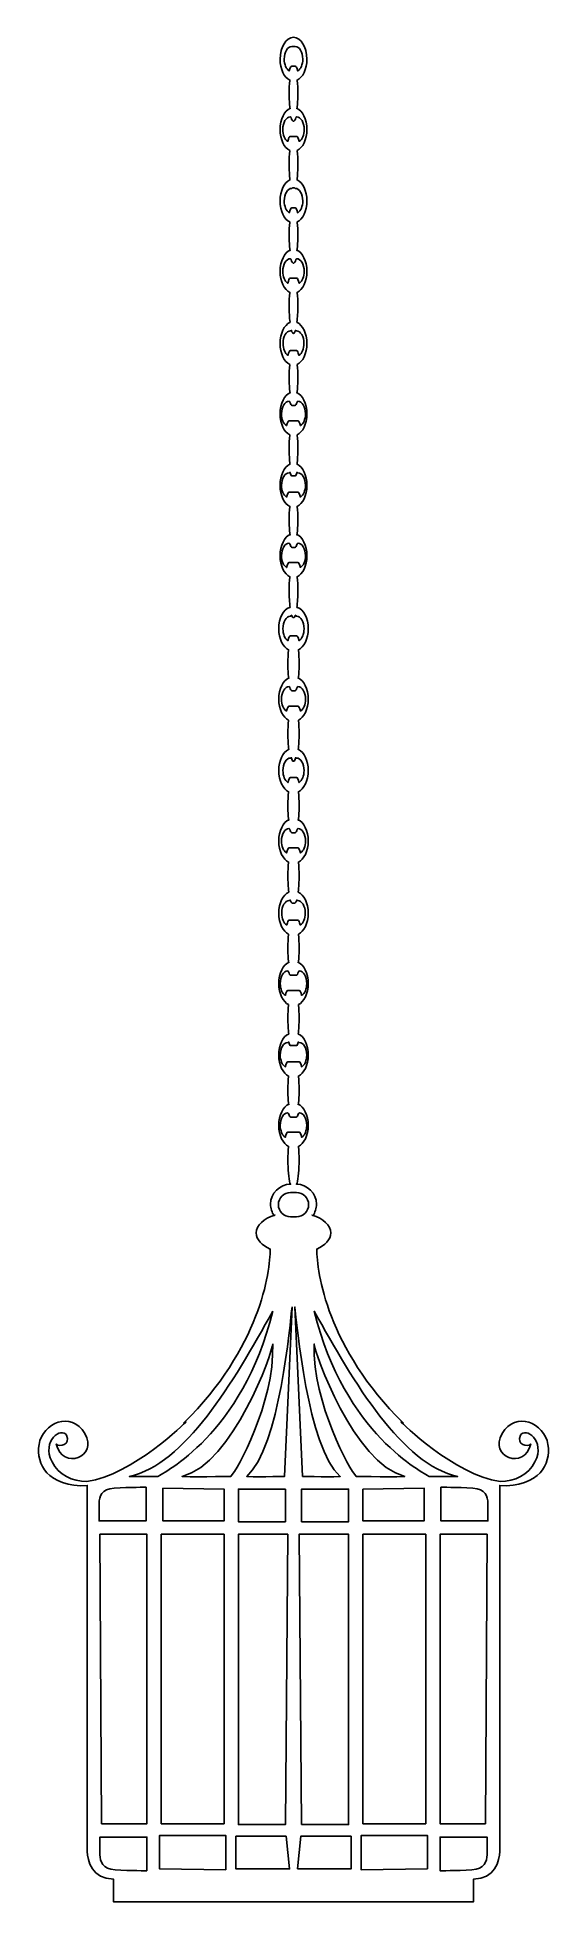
# Model space of a CAD drawing. Header units: centimetres. Extents: x -2.8 to 2.8, y -10.2 to 10.2.
import ezdxf

# ---------------------------------------------------------------- set-up
doc = ezdxf.new("R2010")
doc.units = ezdxf.units.CM
doc.header["$MEASUREMENT"] = 0
doc.layers.add('Camada 1', color=7, linetype='Continuous')

msp = doc.modelspace()

# ---------------------------------------------------------------- linework, layer by layer
at = {"layer": 'Camada 1'}
for points, knots in [([(-0.04302, -10.21853), (-0.04302, -10.21853), (-1.97395, -10.21853), (-1.97395, -10.21853), (-1.97395, -10.21853), (-1.97395, -10.21853), (-1.97395, -9.97027), (-1.97395, -9.97027), (-1.97395, -9.97027), (-2.20382, -9.97027), (-2.26044, -9.768), (-2.26044, -9.66682), (-2.26044, -9.66682), (-2.26044, -9.66682), (-2.26044, -5.65594), (-2.26044, -5.65594), (-2.26044, -5.65594), (-2.46576, -5.6748), (-2.62811, -5.59569), (-2.70147, -5.51719), (-2.70147, -5.51719), (-2.77764, -5.43607), (-2.80749, -5.31343), (-2.78884, -5.20744), (-2.78884, -5.20744), (-2.74674, -4.97127), (-2.43665, -4.83231), (-2.28655, -5.08496), (-2.28655, -5.08496), (-2.13283, -5.3437), (-2.53446, -5.49284), (-2.59998, -5.2018), (-2.59998, -5.2018), (-2.5664, -5.23911), (-2.4371, -5.20672), (-2.48854, -5.10584), (-2.48854, -5.10584), (-2.53709, -5.01009), (-2.76654, -5.16254), (-2.64636, -5.39765), (-2.64636, -5.39765), (-2.57138, -5.5441), (-2.42668, -5.60979), (-2.26465, -5.6118), (-2.26465, -5.6118), (-1.76419, -5.54577), (-1.17761, -4.95924), (-1.17761, -4.95924), (-1.17761, -4.95924), (-1.17761, -4.95924), (-1.20002, -4.97107), (-1.20002, -4.97107), (-1.20002, -4.97107), (-0.37015, -4.14695), (-0.25318, -3.31846), (-0.25525, -3.06472), (-0.25525, -3.06472), (-0.3483, -3.02374), (-0.40815, -2.95981), (-0.40815, -2.88808), (-0.40815, -2.88808), (-0.40815, -2.80373), (-0.32549, -2.7302), (-0.20349, -2.69218), (-0.20349, -2.69218), (-0.20349, -2.69218), (-0.21214, -2.69755), (-0.21214, -2.69755), (-0.21214, -2.69755), (-0.23664, -2.6622), (-0.25101, -2.61926), (-0.25101, -2.57301), (-0.25101, -2.57301), (-0.25101, -2.4521), (-0.15303, -2.35412), (-0.03212, -2.35412), (-0.03212, -2.35412), (-0.03212, -2.35412), (-0.03987, -2.34094), (-0.03987, -2.34094), (-0.03987, -2.34094), (-0.05283, -2.28704), (-0.06138, -2.19351), (-0.06138, -2.08715), (-0.06138, -2.08715), (-0.06138, -2.03553), (-0.05937, -1.9869), (-0.0558, -1.94438), (-0.0558, -1.94438), (-0.0558, -1.94438), (-0.05305, -1.93951), (-0.05305, -1.93951), (-0.05305, -1.93951), (-0.11541, -1.91176), (-0.16124, -1.81905), (-0.16124, -1.70893), (-0.16124, -1.70893), (-0.16124, -1.59595), (-0.11311, -1.50134), (-0.04832, -1.47628), (-0.04832, -1.47628), (-0.04832, -1.47628), (-0.05406, -1.47676), (-0.05406, -1.47676), (-0.05406, -1.47676), (-0.05866, -1.43014), (-0.06139, -1.3749), (-0.06139, -1.31579), (-0.06139, -1.31579), (-0.06139, -1.26417), (-0.05938, -1.21557), (-0.05581, -1.17302), (-0.05581, -1.17302), (-0.05581, -1.17302), (-0.05314, -1.16813), (-0.05314, -1.16813), (-0.05314, -1.16813), (-0.11542, -1.14038), (-0.16125, -1.04767), (-0.16125, -0.93755), (-0.16125, -0.93755), (-0.16125, -0.8278), (-0.11577, -0.73528), (-0.05372, -0.70723), (-0.05372, -0.70723), (-0.05372, -0.70723), (-0.05264, -0.70715), (-0.05264, -0.70715), (-0.05264, -0.70715), (-0.05814, -0.65775), (-0.06137, -0.59735), (-0.06137, -0.53213), (-0.06137, -0.53213), (-0.06137, -0.48051), (-0.05936, -0.43193), (-0.05584, -0.38939), (-0.05584, -0.38939), (-0.05584, -0.38939), (-0.05311, -0.3845), (-0.05311, -0.3845), (-0.05311, -0.3845), (-0.11545, -0.35675), (-0.1613, -0.26404), (-0.1613, -0.15392), (-0.1613, -0.15392), (-0.1613, -0.041), (-0.11315, 0.05365), (-0.04832, 0.0787), (-0.04832, 0.0787), (-0.04832, 0.0787), (-0.05411, 0.07825), (-0.05411, 0.07825), (-0.05411, 0.07825), (-0.05871, 0.12487), (-0.06136, 0.18009), (-0.06136, 0.23922), (-0.06136, 0.23922), (-0.06136, 0.29084), (-0.05935, 0.33944), (-0.0558, 0.38196), (-0.0558, 0.38196), (-0.0558, 0.38196), (-0.05313, 0.38685), (-0.05313, 0.38685), (-0.05313, 0.38685), (-0.11544, 0.4146), (-0.16127, 0.50731), (-0.16127, 0.61743), (-0.16127, 0.61743), (-0.16127, 0.72773), (-0.11529, 0.8206), (-0.05279, 0.84817), (-0.05279, 0.84817), (-0.05279, 0.84817), (-0.05223, 0.85116), (-0.05223, 0.85116), (-0.05223, 0.85116), (-0.05797, 0.90127), (-0.06136, 0.96318), (-0.06136, 1.03018), (-0.06136, 1.03018), (-0.06136, 1.0818), (-0.05935, 1.1304), (-0.05578, 1.17292), (-0.05578, 1.17292), (-0.05578, 1.17292), (-0.05303, 1.17781), (-0.05303, 1.17781), (-0.05303, 1.17781), (-0.11539, 1.20556), (-0.16122, 1.29827), (-0.16122, 1.40839), (-0.16122, 1.40839), (-0.16122, 1.52131), (-0.11309, 1.61596), (-0.0483, 1.64099), (-0.0483, 1.64099), (-0.0483, 1.64099), (-0.05404, 1.64057), (-0.05404, 1.64057), (-0.05404, 1.64057), (-0.05864, 1.68719), (-0.06137, 1.74241), (-0.06137, 1.80154), (-0.06137, 1.80154), (-0.06137, 1.85316), (-0.05936, 1.90174), (-0.05579, 1.94428), (-0.05579, 1.94428), (-0.05579, 1.94428), (-0.05312, 1.94917), (-0.05312, 1.94917), (-0.05312, 1.94917), (-0.1154, 1.97692), (-0.16123, 2.06963), (-0.16123, 2.17975), (-0.16123, 2.17975), (-0.16123, 2.2895), (-0.11575, 2.382), (-0.0537, 2.41007), (-0.0537, 2.41007), (-0.0537, 2.41007), (-0.05262, 2.41012), (-0.05262, 2.41012), (-0.05262, 2.41012), (-0.05812, 2.45952), (-0.06135, 2.51992), (-0.06135, 2.58514), (-0.06135, 2.58514), (-0.06135, 2.63676), (-0.05934, 2.68536), (-0.05582, 2.72788), (-0.05582, 2.72788), (-0.05582, 2.72788), (-0.05309, 2.73277), (-0.05309, 2.73277), (-0.05309, 2.73277), (-0.11543, 2.76052), (-0.16128, 2.85323), (-0.16128, 2.96335), (-0.16128, 2.96335), (-0.16128, 3.07627), (-0.11313, 3.17092), (-0.0483, 3.19595), (-0.0483, 3.19595), (-0.0483, 3.19595), (-0.05409, 3.19553), (-0.05409, 3.19553), (-0.05409, 3.19553), (-0.05869, 3.24215), (-0.06134, 3.29737), (-0.06134, 3.3565), (-0.06134, 3.3565), (-0.06134, 3.40812), (-0.05933, 3.45672), (-0.05578, 3.49924), (-0.05578, 3.49924), (-0.05578, 3.49924), (-0.05311, 3.50413), (-0.05311, 3.50413), (-0.05311, 3.50413), (-0.11542, 3.53188), (-0.16125, 3.62459), (-0.16125, 3.73471), (-0.16125, 3.73471), (-0.16125, 3.85023), (-0.11085, 3.94659), (-0.04383, 3.96889), (-0.04383, 3.96889), (-0.04383, 3.96889), (-0.03698, 3.9695), (-0.03698, 3.9695), (-0.03698, 3.9695), (-0.04338, 4.02112), (-0.04719, 4.0865), (-0.04719, 4.15759), (-0.04719, 4.15759), (-0.04719, 4.20921), (-0.04518, 4.25781), (-0.04158, 4.30033), (-0.04158, 4.30033), (-0.04158, 4.30033), (-0.03885, 4.30522), (-0.03885, 4.30522), (-0.03885, 4.30522), (-0.10119, 4.33297), (-0.14704, 4.42568), (-0.14704, 4.5358), (-0.14704, 4.5358), (-0.14704, 4.64872), (-0.09891, 4.74337), (-0.03412, 4.7684), (-0.03412, 4.7684), (-0.03412, 4.7684), (-0.03986, 4.76798), (-0.03986, 4.76798), (-0.03986, 4.76798), (-0.04446, 4.8146), (-0.04719, 4.86982), (-0.04719, 4.92895), (-0.04719, 4.92895), (-0.04719, 4.98057), (-0.04518, 5.02917), (-0.04158, 5.07169), (-0.04158, 5.07169), (-0.04158, 5.07169), (-0.03893, 5.07658), (-0.03893, 5.07658), (-0.03893, 5.07658), (-0.10121, 5.10436), (-0.14704, 5.19704), (-0.14704, 5.30716), (-0.14704, 5.30716), (-0.14704, 5.41694), (-0.10156, 5.50943), (-0.03951, 5.53748), (-0.03951, 5.53748), (-0.03951, 5.53748), (-0.03843, 5.53756), (-0.03843, 5.53756), (-0.03843, 5.53756), (-0.04393, 5.58693), (-0.04716, 5.64736), (-0.04716, 5.71258), (-0.04716, 5.71258), (-0.04716, 5.7642), (-0.04515, 5.81278), (-0.04163, 5.85532), (-0.04163, 5.85532), (-0.04163, 5.85532), (-0.0389, 5.86021), (-0.0389, 5.86021), (-0.0389, 5.86021), (-0.10124, 5.88796), (-0.14709, 5.98067), (-0.14709, 6.09079), (-0.14709, 6.09079), (-0.14709, 6.20371), (-0.09891, 6.29836), (-0.03411, 6.32341), (-0.03411, 6.32341), (-0.03411, 6.32341), (-0.0399, 6.32296), (-0.0399, 6.32296), (-0.0399, 6.32296), (-0.04448, 6.36958), (-0.04715, 6.4248), (-0.04715, 6.48393), (-0.04715, 6.48393), (-0.04715, 6.53555), (-0.04514, 6.58415), (-0.04159, 6.62667), (-0.04159, 6.62667), (-0.04159, 6.62667), (-0.03894, 6.63156), (-0.03894, 6.63156), (-0.03894, 6.63156), (-0.10125, 6.65931), (-0.14708, 6.75202), (-0.14708, 6.86214), (-0.14708, 6.86214), (-0.14708, 6.97244), (-0.1011, 7.06531), (-0.0386, 7.09288), (-0.0386, 7.09288), (-0.0386, 7.09288), (-0.03804, 7.09584), (-0.03804, 7.09584), (-0.03804, 7.09584), (-0.04378, 7.14595), (-0.04717, 7.20786), (-0.04717, 7.27486), (-0.04717, 7.27486), (-0.04717, 7.32648), (-0.04516, 7.37508), (-0.04156, 7.4176), (-0.04156, 7.4176), (-0.04156, 7.4176), (-0.03883, 7.42249), (-0.03883, 7.42249), (-0.03883, 7.42249), (-0.10117, 7.45027), (-0.14702, 7.54295), (-0.14702, 7.65307), (-0.14702, 7.65307), (-0.14702, 7.76599), (-0.09889, 7.86064), (-0.0341, 7.88569), (-0.0341, 7.88569), (-0.0341, 7.88569), (-0.03984, 7.88524), (-0.03984, 7.88524), (-0.03984, 7.88524), (-0.04444, 7.93186), (-0.04717, 7.98708), (-0.04717, 8.04621), (-0.04717, 8.04621), (-0.04717, 8.09783), (-0.04516, 8.14643), (-0.04156, 8.18895), (-0.04156, 8.18895), (-0.04156, 8.18895), (-0.03891, 8.19384), (-0.03891, 8.19384), (-0.03891, 8.19384), (-0.10119, 8.22159), (-0.14702, 8.3143), (-0.14702, 8.42442), (-0.14702, 8.42442), (-0.14702, 8.53417), (-0.10154, 8.62667), (-0.03949, 8.65474), (-0.03949, 8.65474), (-0.03949, 8.65474), (-0.03841, 8.65479), (-0.03841, 8.65479), (-0.03841, 8.65479), (-0.04391, 8.70419), (-0.04714, 8.76459), (-0.04714, 8.82981), (-0.04714, 8.82981), (-0.04714, 8.88143), (-0.04513, 8.93003), (-0.04161, 8.97255), (-0.04161, 8.97255), (-0.04161, 8.97255), (-0.03888, 8.97744), (-0.03888, 8.97744), (-0.03888, 8.97744), (-0.10122, 9.00519), (-0.14707, 9.0979), (-0.14707, 9.20802), (-0.14707, 9.20802), (-0.14707, 9.32097), (-0.09889, 9.41559), (-0.03409, 9.44064), (-0.03409, 9.44064), (-0.03409, 9.44064), (-0.03988, 9.44022), (-0.03988, 9.44022), (-0.03988, 9.44022), (-0.04446, 9.48684), (-0.04713, 9.54206), (-0.04713, 9.60119), (-0.04713, 9.60119), (-0.04713, 9.65281), (-0.04512, 9.70139), (-0.04157, 9.74393), (-0.04157, 9.74393), (-0.04157, 9.74393), (-0.03892, 9.74882), (-0.03892, 9.74882), (-0.03892, 9.74882), (-0.10123, 9.77657), (-0.14706, 9.86928), (-0.14706, 9.9794), (-0.14706, 9.9794), (-0.14706, 10.11143), (-0.08118, 10.21848), (0.00007, 10.21848), (0.00007, 10.21848), (0.08132, 10.21848), (0.14718, 10.11146), (0.14718, 9.9794), (0.14718, 9.9794), (0.14718, 9.86928), (0.10138, 9.77657), (0.03899, 9.74882), (0.03899, 9.74882), (0.03899, 9.74882), (0.04166, 9.74393), (0.04166, 9.74393), (0.04166, 9.74393), (0.04526, 9.70141), (0.04727, 9.65281), (0.04727, 9.60119), (0.04727, 9.60119), (0.04727, 9.54203), (0.0446, 9.48681), (0.04002, 9.44022), (0.04002, 9.44022), (0.04002, 9.44022), (0.0342, 9.44064), (0.0342, 9.44064), (0.0342, 9.44064), (0.099, 9.41561), (0.1472, 9.32097), (0.1472, 9.20802), (0.1472, 9.20802), (0.1472, 9.0979), (0.1014, 9.00519), (0.03901, 8.97744), (0.03901, 8.97744), (0.03901, 8.97744), (0.04176, 8.97255), (0.04176, 8.97255), (0.04176, 8.97255), (0.04528, 8.93003), (0.04729, 8.88143), (0.04729, 8.82981), (0.04729, 8.82981), (0.04729, 8.76459), (0.04406, 8.70416), (0.03853, 8.65479), (0.03853, 8.65479), (0.03853, 8.65479), (0.03961, 8.65474), (0.03961, 8.65474), (0.03961, 8.65474), (0.10168, 8.62667), (0.14714, 8.5342), (0.14714, 8.42442), (0.14714, 8.42442), (0.14714, 8.3143), (0.10131, 8.22159), (0.039, 8.19384), (0.039, 8.19384), (0.039, 8.19384), (0.04167, 8.18895), (0.04167, 8.18895), (0.04167, 8.18895), (0.04527, 8.14643), (0.04728, 8.09783), (0.04728, 8.04621), (0.04728, 8.04621), (0.04728, 7.98705), (0.04453, 7.93186), (0.03995, 7.88524), (0.03995, 7.88524), (0.03995, 7.88524), (0.03421, 7.88569), (0.03421, 7.88569), (0.03421, 7.88569), (0.09901, 7.86066), (0.14716, 7.76602), (0.14716, 7.65307), (0.14716, 7.65307), (0.14716, 7.54295), (0.10133, 7.45024), (0.03897, 7.42249), (0.03897, 7.42249), (0.03897, 7.42249), (0.0417, 7.4176), (0.0417, 7.4176), (0.0417, 7.4176), (0.0453, 7.37508), (0.04731, 7.32648), (0.04731, 7.27486), (0.04731, 7.27486), (0.04731, 7.20787), (0.04392, 7.14595), (0.03818, 7.09584), (0.03818, 7.09584), (0.03818, 7.09584), (0.03874, 7.09288), (0.03874, 7.09288), (0.03874, 7.09288), (0.10123, 7.06531), (0.14722, 6.97244), (0.14722, 6.86214), (0.14722, 6.86214), (0.14722, 6.75199), (0.10142, 6.65931), (0.03903, 6.63156), (0.03903, 6.63156), (0.03903, 6.63156), (0.0417, 6.62667), (0.0417, 6.62667), (0.0417, 6.62667), (0.0453, 6.58415), (0.04731, 6.53555), (0.04731, 6.48393), (0.04731, 6.48393), (0.04731, 6.42477), (0.04464, 6.36958), (0.04006, 6.32296), (0.04006, 6.32296), (0.04006, 6.32296), (0.03424, 6.32341), (0.03424, 6.32341), (0.03424, 6.32341), (0.09904, 6.29838), (0.14724, 6.20374), (0.14724, 6.09079), (0.14724, 6.09079), (0.14724, 5.98067), (0.10144, 5.88796), (0.03905, 5.86021), (0.03905, 5.86021), (0.03905, 5.86021), (0.0418, 5.85532), (0.0418, 5.85532), (0.0418, 5.85532), (0.04532, 5.8128), (0.04733, 5.7642), (0.04733, 5.71258), (0.04733, 5.71258), (0.04733, 5.64736), (0.0441, 5.58693), (0.03857, 5.53756), (0.03857, 5.53756), (0.03857, 5.53756), (0.03965, 5.53748), (0.03965, 5.53748), (0.03965, 5.53748), (0.10172, 5.50943), (0.14718, 5.41694), (0.14718, 5.30716), (0.14718, 5.30716), (0.14718, 5.19704), (0.10135, 5.10433), (0.03904, 5.07658), (0.03904, 5.07658), (0.03904, 5.07658), (0.04171, 5.07169), (0.04171, 5.07169), (0.04171, 5.07169), (0.04531, 5.02917), (0.04732, 4.98057), (0.04732, 4.92895), (0.04732, 4.92895), (0.04732, 4.86979), (0.04457, 4.8146), (0.03999, 4.76798), (0.03999, 4.76798), (0.03999, 4.76798), (0.03425, 4.7684), (0.03425, 4.7684), (0.03425, 4.7684), (0.09905, 4.74337), (0.1472, 4.64873), (0.1472, 4.5358), (0.1472, 4.5358), (0.1472, 4.42568), (0.10137, 4.33297), (0.03901, 4.30522), (0.03901, 4.30522), (0.03901, 4.30522), (0.04174, 4.30033), (0.04174, 4.30033), (0.04174, 4.30033), (0.04534, 4.25781), (0.04735, 4.20921), (0.04735, 4.15759), (0.04735, 4.15759), (0.04735, 4.08647), (0.04354, 4.02112), (0.03714, 3.9695), (0.03714, 3.9695), (0.03714, 3.9695), (0.04405, 3.96889), (0.04405, 3.96889), (0.04405, 3.96889), (0.11107, 3.94659), (0.16145, 3.85022), (0.16145, 3.73471), (0.16145, 3.73471), (0.16145, 3.62459), (0.11562, 3.53188), (0.05334, 3.50413), (0.05334, 3.50413), (0.05334, 3.50413), (0.05601, 3.49924), (0.05601, 3.49924), (0.05601, 3.49924), (0.05953, 3.45672), (0.06154, 3.40812), (0.06154, 3.3565), (0.06154, 3.3565), (0.06154, 3.29734), (0.05887, 3.24215), (0.05429, 3.19553), (0.05429, 3.19553), (0.05429, 3.19553), (0.04855, 3.19595), (0.04855, 3.19595), (0.04855, 3.19595), (0.11332, 3.17092), (0.16147, 3.07628), (0.16147, 2.96335), (0.16147, 2.96335), (0.16147, 2.85323), (0.11564, 2.76052), (0.05328, 2.73277), (0.05328, 2.73277), (0.05328, 2.73277), (0.05603, 2.72788), (0.05603, 2.72788), (0.05603, 2.72788), (0.05955, 2.68536), (0.06156, 2.63676), (0.06156, 2.58514), (0.06156, 2.58514), (0.06156, 2.51992), (0.05833, 2.45949), (0.05286, 2.41012), (0.05286, 2.41012), (0.05286, 2.41012), (0.05394, 2.41007), (0.05394, 2.41007), (0.05394, 2.41007), (0.11601, 2.382), (0.16147, 2.28953), (0.16147, 2.17975), (0.16147, 2.17975), (0.16147, 2.06963), (0.11564, 1.97692), (0.05336, 1.94917), (0.05336, 1.94917), (0.05336, 1.94917), (0.05603, 1.94428), (0.05603, 1.94428), (0.05603, 1.94428), (0.05963, 1.90176), (0.06164, 1.85316), (0.06164, 1.80154), (0.06164, 1.80154), (0.06164, 1.74238), (0.05889, 1.68719), (0.05431, 1.64057), (0.05431, 1.64057), (0.05431, 1.64057), (0.04857, 1.64099), (0.04857, 1.64099), (0.04857, 1.64099), (0.11334, 1.61596), (0.16149, 1.52132), (0.16149, 1.40839), (0.16149, 1.40839), (0.16149, 1.29827), (0.11566, 1.20556), (0.0533, 1.17781), (0.0533, 1.17781), (0.0533, 1.17781), (0.05605, 1.17292), (0.05605, 1.17292), (0.05605, 1.17292), (0.05965, 1.1304), (0.06166, 1.0818), (0.06166, 1.03018), (0.06166, 1.03018), (0.06166, 0.96319), (0.05827, 0.90127), (0.05251, 0.85116), (0.05251, 0.85116), (0.05251, 0.85116), (0.05304, 0.84817), (0.05304, 0.84817), (0.05304, 0.84817), (0.11553, 0.8206), (0.16152, 0.72773), (0.16152, 0.61743), (0.16152, 0.61743), (0.16152, 0.50731), (0.11569, 0.4146), (0.05341, 0.38685), (0.05341, 0.38685), (0.05341, 0.38685), (0.05608, 0.38196), (0.05608, 0.38196), (0.05608, 0.38196), (0.0596, 0.33944), (0.06161, 0.29084), (0.06161, 0.23922), (0.06161, 0.23922), (0.06161, 0.18006), (0.05894, 0.12487), (0.05436, 0.07825), (0.05436, 0.07825), (0.05436, 0.07825), (0.04862, 0.0787), (0.04862, 0.0787), (0.04862, 0.0787), (0.11339, 0.05367), (0.16154, -0.04097), (0.16154, -0.15392), (0.16154, -0.15392), (0.16154, -0.26404), (0.11571, -0.35675), (0.05335, -0.3845), (0.05335, -0.3845), (0.05335, -0.3845), (0.0561, -0.38939), (0.0561, -0.38939), (0.0561, -0.38939), (0.05962, -0.43191), (0.06163, -0.48051), (0.06163, -0.53213), (0.06163, -0.53213), (0.06163, -0.59735), (0.0584, -0.65778), (0.05293, -0.70715), (0.05293, -0.70715), (0.05293, -0.70715), (0.05401, -0.70723), (0.05401, -0.70723), (0.05401, -0.70723), (0.11608, -0.73528), (0.16154, -0.82777), (0.16154, -0.93755), (0.16154, -0.93755), (0.16154, -1.04767), (0.11571, -1.14038), (0.05343, -1.16813), (0.05343, -1.16813), (0.05343, -1.16813), (0.0561, -1.17302), (0.0561, -1.17302), (0.0561, -1.17302), (0.0597, -1.21554), (0.06171, -1.26414), (0.06171, -1.31579), (0.06171, -1.31579), (0.06171, -1.3749), (0.05896, -1.43014), (0.05438, -1.47676), (0.05438, -1.47676), (0.05438, -1.47676), (0.04864, -1.47628), (0.04864, -1.47628), (0.04864, -1.47628), (0.11341, -1.50134), (0.16156, -1.59595), (0.16156, -1.70893), (0.16156, -1.70893), (0.16156, -1.81905), (0.11573, -1.91176), (0.05337, -1.93951), (0.05337, -1.93951), (0.05337, -1.93951), (0.05612, -1.94438), (0.05612, -1.94438), (0.05612, -1.94438), (0.05972, -1.9869), (0.06173, -2.03553), (0.06173, -2.08715), (0.06173, -2.08715), (0.06173, -2.19351), (0.05318, -2.28704), (0.04017, -2.34094), (0.04017, -2.34094), (0.04017, -2.34094), (0.03242, -2.35412), (0.03242, -2.35412), (0.03242, -2.35412), (0.15331, -2.35412), (0.25131, -2.4521), (0.25131, -2.57301), (0.25131, -2.57301), (0.25131, -2.61926), (0.23692, -2.6622), (0.21242, -2.69755), (0.21242, -2.69755), (0.21242, -2.69755), (0.20382, -2.69218), (0.20382, -2.69218), (0.20382, -2.69218), (0.32579, -2.73023), (0.40848, -2.80375), (0.40848, -2.88808), (0.40848, -2.88808), (0.40848, -2.95981), (0.34863, -3.02373), (0.25555, -3.06472), (0.25555, -3.06472), (0.25354, -3.31846), (0.37049, -4.14692), (1.20032, -4.97107), (1.20032, -4.97107), (1.20032, -4.97107), (1.17788, -4.95924), (1.17788, -4.95924), (1.17788, -4.95924), (1.17788, -4.95924), (1.76449, -5.54577), (2.26489, -5.61181), (2.26489, -5.61181), (2.42695, -5.6098), (2.57165, -5.5441), (2.64663, -5.39766), (2.64663, -5.39766), (2.7668, -5.16252), (2.53738, -5.0101), (2.48881, -5.10585), (2.48881, -5.10585), (2.43737, -5.20674), (2.56668, -5.23912), (2.60023, -5.20181), (2.60023, -5.20181), (2.53472, -5.49285), (2.13311, -5.34371), (2.2868, -5.08497), (2.2868, -5.08497), (2.43695, -4.83232), (2.74699, -4.97128), (2.78906, -5.20745), (2.78906, -5.20745), (2.80774, -5.31344), (2.77792, -5.43608), (2.70172, -5.5172), (2.70172, -5.5172), (2.62838, -5.5957), (2.46603, -5.67481), (2.26071, -5.65595), (2.26071, -5.65595), (2.26071, -5.65595), (2.26071, -9.66682), (2.26071, -9.66682), (2.26071, -9.66682), (2.26071, -9.768), (2.20409, -9.97027), (1.97425, -9.97027), (1.97425, -9.97027), (1.97425, -9.97027), (1.97425, -10.21853), (1.97425, -10.21853), (1.97425, -10.21853), (1.97425, -10.21853), (0.04334, -10.21853), (0.04334, -10.21853), (0.04334, -10.21853), (0.04334, -10.21853), (-0.04302, -10.21853), (-0.04302, -10.21853)], [0, 0, 0, 0, 0.00431034, 0.00431034, 0.00431034, 0.00431034, 0.00862069, 0.00862069, 0.00862069, 0.00862069, 0.01293103, 0.01293103, 0.01293103, 0.01293103, 0.01724138, 0.01724138, 0.01724138, 0.01724138, 0.02155172, 0.02155172, 0.02155172, 0.02155172, 0.02586207, 0.02586207, 0.02586207, 0.02586207, 0.03017241, 0.03017241, 0.03017241, 0.03017241, 0.03448276, 0.03448276, 0.03448276, 0.03448276, 0.0387931, 0.0387931, 0.0387931, 0.0387931, 0.04310345, 0.04310345, 0.04310345, 0.04310345, 0.04741379, 0.04741379, 0.04741379, 0.04741379, 0.05172414, 0.05172414, 0.05172414, 0.05172414, 0.05603448, 0.05603448, 0.05603448, 0.05603448, 0.06034483, 0.06034483, 0.06034483, 0.06034483, 0.06465517, 0.06465517, 0.06465517, 0.06465517, 0.06896552, 0.06896552, 0.06896552, 0.06896552, 0.07327586, 0.07327586, 0.07327586, 0.07327586, 0.07758621, 0.07758621, 0.07758621, 0.07758621, 0.08189655, 0.08189655, 0.08189655, 0.08189655, 0.0862069, 0.0862069, 0.0862069, 0.0862069, 0.09051724, 0.09051724, 0.09051724, 0.09051724, 0.09482759, 0.09482759, 0.09482759, 0.09482759, 0.09913793, 0.09913793, 0.09913793, 0.09913793, 0.10344828, 0.10344828, 0.10344828, 0.10344828, 0.10775862, 0.10775862, 0.10775862, 0.10775862, 0.11206897, 0.11206897, 0.11206897, 0.11206897, 0.11637931, 0.11637931, 0.11637931, 0.11637931, 0.12068966, 0.12068966, 0.12068966, 0.12068966, 0.125, 0.125, 0.125, 0.125, 0.12931034, 0.12931034, 0.12931034, 0.12931034, 0.13362069, 0.13362069, 0.13362069, 0.13362069, 0.13793103, 0.13793103, 0.13793103, 0.13793103, 0.14224138, 0.14224138, 0.14224138, 0.14224138, 0.14655172, 0.14655172, 0.14655172, 0.14655172, 0.15086207, 0.15086207, 0.15086207, 0.15086207, 0.15517241, 0.15517241, 0.15517241, 0.15517241, 0.15948276, 0.15948276, 0.15948276, 0.15948276, 0.1637931, 0.1637931, 0.1637931, 0.1637931, 0.16810345, 0.16810345, 0.16810345, 0.16810345, 0.17241379, 0.17241379, 0.17241379, 0.17241379, 0.17672414, 0.17672414, 0.17672414, 0.17672414, 0.18103448, 0.18103448, 0.18103448, 0.18103448, 0.18534483, 0.18534483, 0.18534483, 0.18534483, 0.18965517, 0.18965517, 0.18965517, 0.18965517, 0.19396552, 0.19396552, 0.19396552, 0.19396552, 0.19827586, 0.19827586, 0.19827586, 0.19827586, 0.20258621, 0.20258621, 0.20258621, 0.20258621, 0.20689655, 0.20689655, 0.20689655, 0.20689655, 0.2112069, 0.2112069, 0.2112069, 0.2112069, 0.21551724, 0.21551724, 0.21551724, 0.21551724, 0.21982759, 0.21982759, 0.21982759, 0.21982759, 0.22413793, 0.22413793, 0.22413793, 0.22413793, 0.22844828, 0.22844828, 0.22844828, 0.22844828, 0.23275862, 0.23275862, 0.23275862, 0.23275862, 0.23706897, 0.23706897, 0.23706897, 0.23706897, 0.24137931, 0.24137931, 0.24137931, 0.24137931, 0.24568966, 0.24568966, 0.24568966, 0.24568966, 0.25, 0.25, 0.25, 0.25, 0.25431034, 0.25431034, 0.25431034, 0.25431034, 0.25862069, 0.25862069, 0.25862069, 0.25862069, 0.26293103, 0.26293103, 0.26293103, 0.26293103, 0.26724138, 0.26724138, 0.26724138, 0.26724138, 0.27155172, 0.27155172, 0.27155172, 0.27155172, 0.27586207, 0.27586207, 0.27586207, 0.27586207, 0.28017241, 0.28017241, 0.28017241, 0.28017241, 0.28448276, 0.28448276, 0.28448276, 0.28448276, 0.2887931, 0.2887931, 0.2887931, 0.2887931, 0.29310345, 0.29310345, 0.29310345, 0.29310345, 0.29741379, 0.29741379, 0.29741379, 0.29741379, 0.30172414, 0.30172414, 0.30172414, 0.30172414, 0.30603448, 0.30603448, 0.30603448, 0.30603448, 0.31034483, 0.31034483, 0.31034483, 0.31034483, 0.31465517, 0.31465517, 0.31465517, 0.31465517, 0.31896552, 0.31896552, 0.31896552, 0.31896552, 0.32327586, 0.32327586, 0.32327586, 0.32327586, 0.32758621, 0.32758621, 0.32758621, 0.32758621, 0.33189655, 0.33189655, 0.33189655, 0.33189655, 0.3362069, 0.3362069, 0.3362069, 0.3362069, 0.34051724, 0.34051724, 0.34051724, 0.34051724, 0.34482759, 0.34482759, 0.34482759, 0.34482759, 0.34913793, 0.34913793, 0.34913793, 0.34913793, 0.35344828, 0.35344828, 0.35344828, 0.35344828, 0.35775862, 0.35775862, 0.35775862, 0.35775862, 0.36206897, 0.36206897, 0.36206897, 0.36206897, 0.36637931, 0.36637931, 0.36637931, 0.36637931, 0.37068966, 0.37068966, 0.37068966, 0.37068966, 0.375, 0.375, 0.375, 0.375, 0.37931034, 0.37931034, 0.37931034, 0.37931034, 0.38362069, 0.38362069, 0.38362069, 0.38362069, 0.38793103, 0.38793103, 0.38793103, 0.38793103, 0.39224138, 0.39224138, 0.39224138, 0.39224138, 0.39655172, 0.39655172, 0.39655172, 0.39655172, 0.40086207, 0.40086207, 0.40086207, 0.40086207, 0.40517241, 0.40517241, 0.40517241, 0.40517241, 0.40948276, 0.40948276, 0.40948276, 0.40948276, 0.4137931, 0.4137931, 0.4137931, 0.4137931, 0.41810345, 0.41810345, 0.41810345, 0.41810345, 0.42241379, 0.42241379, 0.42241379, 0.42241379, 0.42672414, 0.42672414, 0.42672414, 0.42672414, 0.43103448, 0.43103448, 0.43103448, 0.43103448, 0.43534483, 0.43534483, 0.43534483, 0.43534483, 0.43965517, 0.43965517, 0.43965517, 0.43965517, 0.44396552, 0.44396552, 0.44396552, 0.44396552, 0.44827586, 0.44827586, 0.44827586, 0.44827586, 0.45258621, 0.45258621, 0.45258621, 0.45258621, 0.45689655, 0.45689655, 0.45689655, 0.45689655, 0.4612069, 0.4612069, 0.4612069, 0.4612069, 0.46551724, 0.46551724, 0.46551724, 0.46551724, 0.46982759, 0.46982759, 0.46982759, 0.46982759, 0.47413793, 0.47413793, 0.47413793, 0.47413793, 0.47844828, 0.47844828, 0.47844828, 0.47844828, 0.48275862, 0.48275862, 0.48275862, 0.48275862, 0.48706897, 0.48706897, 0.48706897, 0.48706897, 0.49137931, 0.49137931, 0.49137931, 0.49137931, 0.49568966, 0.49568966, 0.49568966, 0.49568966, 0.5, 0.5, 0.5, 0.5, 0.50431034, 0.50431034, 0.50431034, 0.50431034, 0.50862069, 0.50862069, 0.50862069, 0.50862069, 0.51293103, 0.51293103, 0.51293103, 0.51293103, 0.51724138, 0.51724138, 0.51724138, 0.51724138, 0.52155172, 0.52155172, 0.52155172, 0.52155172, 0.52586207, 0.52586207, 0.52586207, 0.52586207, 0.53017241, 0.53017241, 0.53017241, 0.53017241, 0.53448276, 0.53448276, 0.53448276, 0.53448276, 0.5387931, 0.5387931, 0.5387931, 0.5387931, 0.54310345, 0.54310345, 0.54310345, 0.54310345, 0.54741379, 0.54741379, 0.54741379, 0.54741379, 0.55172414, 0.55172414, 0.55172414, 0.55172414, 0.55603448, 0.55603448, 0.55603448, 0.55603448, 0.56034483, 0.56034483, 0.56034483, 0.56034483, 0.56465517, 0.56465517, 0.56465517, 0.56465517, 0.56896552, 0.56896552, 0.56896552, 0.56896552, 0.57327586, 0.57327586, 0.57327586, 0.57327586, 0.57758621, 0.57758621, 0.57758621, 0.57758621, 0.58189655, 0.58189655, 0.58189655, 0.58189655, 0.5862069, 0.5862069, 0.5862069, 0.5862069, 0.59051724, 0.59051724, 0.59051724, 0.59051724, 0.59482759, 0.59482759, 0.59482759, 0.59482759, 0.59913793, 0.59913793, 0.59913793, 0.59913793, 0.60344828, 0.60344828, 0.60344828, 0.60344828, 0.60775862, 0.60775862, 0.60775862, 0.60775862, 0.61206897, 0.61206897, 0.61206897, 0.61206897, 0.61637931, 0.61637931, 0.61637931, 0.61637931, 0.62068966, 0.62068966, 0.62068966, 0.62068966, 0.625, 0.625, 0.625, 0.625, 0.62931034, 0.62931034, 0.62931034, 0.62931034, 0.63362069, 0.63362069, 0.63362069, 0.63362069, 0.63793103, 0.63793103, 0.63793103, 0.63793103, 0.64224138, 0.64224138, 0.64224138, 0.64224138, 0.64655172, 0.64655172, 0.64655172, 0.64655172, 0.65086207, 0.65086207, 0.65086207, 0.65086207, 0.65517241, 0.65517241, 0.65517241, 0.65517241, 0.65948276, 0.65948276, 0.65948276, 0.65948276, 0.6637931, 0.6637931, 0.6637931, 0.6637931, 0.66810345, 0.66810345, 0.66810345, 0.66810345, 0.67241379, 0.67241379, 0.67241379, 0.67241379, 0.67672414, 0.67672414, 0.67672414, 0.67672414, 0.68103448, 0.68103448, 0.68103448, 0.68103448, 0.68534483, 0.68534483, 0.68534483, 0.68534483, 0.68965517, 0.68965517, 0.68965517, 0.68965517, 0.69396552, 0.69396552, 0.69396552, 0.69396552, 0.69827586, 0.69827586, 0.69827586, 0.69827586, 0.70258621, 0.70258621, 0.70258621, 0.70258621, 0.70689655, 0.70689655, 0.70689655, 0.70689655, 0.7112069, 0.7112069, 0.7112069, 0.7112069, 0.71551724, 0.71551724, 0.71551724, 0.71551724, 0.71982759, 0.71982759, 0.71982759, 0.71982759, 0.72413793, 0.72413793, 0.72413793, 0.72413793, 0.72844828, 0.72844828, 0.72844828, 0.72844828, 0.73275862, 0.73275862, 0.73275862, 0.73275862, 0.73706897, 0.73706897, 0.73706897, 0.73706897, 0.74137931, 0.74137931, 0.74137931, 0.74137931, 0.74568966, 0.74568966, 0.74568966, 0.74568966, 0.75, 0.75, 0.75, 0.75, 0.75431034, 0.75431034, 0.75431034, 0.75431034, 0.75862069, 0.75862069, 0.75862069, 0.75862069, 0.76293103, 0.76293103, 0.76293103, 0.76293103, 0.76724138, 0.76724138, 0.76724138, 0.76724138, 0.77155172, 0.77155172, 0.77155172, 0.77155172, 0.77586207, 0.77586207, 0.77586207, 0.77586207, 0.78017241, 0.78017241, 0.78017241, 0.78017241, 0.78448276, 0.78448276, 0.78448276, 0.78448276, 0.7887931, 0.7887931, 0.7887931, 0.7887931, 0.79310345, 0.79310345, 0.79310345, 0.79310345, 0.79741379, 0.79741379, 0.79741379, 0.79741379, 0.80172414, 0.80172414, 0.80172414, 0.80172414, 0.80603448, 0.80603448, 0.80603448, 0.80603448, 0.81034483, 0.81034483, 0.81034483, 0.81034483, 0.81465517, 0.81465517, 0.81465517, 0.81465517, 0.81896552, 0.81896552, 0.81896552, 0.81896552, 0.82327586, 0.82327586, 0.82327586, 0.82327586, 0.82758621, 0.82758621, 0.82758621, 0.82758621, 0.83189655, 0.83189655, 0.83189655, 0.83189655, 0.8362069, 0.8362069, 0.8362069, 0.8362069, 0.84051724, 0.84051724, 0.84051724, 0.84051724, 0.84482759, 0.84482759, 0.84482759, 0.84482759, 0.84913793, 0.84913793, 0.84913793, 0.84913793, 0.85344828, 0.85344828, 0.85344828, 0.85344828, 0.85775862, 0.85775862, 0.85775862, 0.85775862, 0.86206897, 0.86206897, 0.86206897, 0.86206897, 0.86637931, 0.86637931, 0.86637931, 0.86637931, 0.87068966, 0.87068966, 0.87068966, 0.87068966, 0.875, 0.875, 0.875, 0.875, 0.87931034, 0.87931034, 0.87931034, 0.87931034, 0.88362069, 0.88362069, 0.88362069, 0.88362069, 0.88793103, 0.88793103, 0.88793103, 0.88793103, 0.89224138, 0.89224138, 0.89224138, 0.89224138, 0.89655172, 0.89655172, 0.89655172, 0.89655172, 0.90086207, 0.90086207, 0.90086207, 0.90086207, 0.90517241, 0.90517241, 0.90517241, 0.90517241, 0.90948276, 0.90948276, 0.90948276, 0.90948276, 0.9137931, 0.9137931, 0.9137931, 0.9137931, 0.91810345, 0.91810345, 0.91810345, 0.91810345, 0.92241379, 0.92241379, 0.92241379, 0.92241379, 0.92672414, 0.92672414, 0.92672414, 0.92672414, 0.93103448, 0.93103448, 0.93103448, 0.93103448, 0.93534483, 0.93534483, 0.93534483, 0.93534483, 0.93965517, 0.93965517, 0.93965517, 0.93965517, 0.94396552, 0.94396552, 0.94396552, 0.94396552, 0.94827586, 0.94827586, 0.94827586, 0.94827586, 0.95258621, 0.95258621, 0.95258621, 0.95258621, 0.95689655, 0.95689655, 0.95689655, 0.95689655, 0.9612069, 0.9612069, 0.9612069, 0.9612069, 0.96551724, 0.96551724, 0.96551724, 0.96551724, 0.96982759, 0.96982759, 0.96982759, 0.96982759, 0.97413793, 0.97413793, 0.97413793, 0.97413793, 0.97844828, 0.97844828, 0.97844828, 0.97844828, 0.98275862, 0.98275862, 0.98275862, 0.98275862, 0.98706897, 0.98706897, 0.98706897, 0.98706897, 0.99137931, 0.99137931, 0.99137931, 0.99137931, 1, 1, 1, 1]), ([(0.01892, 9.90365), (0.02884, 9.90365), (0.0381, 9.88389), (0.04572, 9.8502), (0.04572, 9.8502), (0.04572, 9.8502), (0.0485, 9.85068), (0.0485, 9.85068), (0.0485, 9.85068), (0.07954, 9.87055), (0.1016, 9.92072), (0.1016, 9.97948), (0.1016, 9.97948), (0.1016, 10.05565), (0.06453, 10.11741), (0.01884, 10.11741), (0.01884, 10.11741), (0.01884, 10.11741), (-0.01884, 10.1174), (-0.01884, 10.1174), (-0.01884, 10.1174), (-0.06453, 10.1174), (-0.10158, 10.05567), (-0.10158, 9.97947), (-0.10158, 9.97947), (-0.10158, 9.92071), (-0.07954, 9.87054), (-0.04845, 9.85067), (-0.04845, 9.85067), (-0.04845, 9.85067), (-0.04567, 9.85019), (-0.04567, 9.85019), (-0.04567, 9.85019), (-0.03805, 9.88387), (-0.02882, 9.90364), (-0.01887, 9.90364), (-0.01887, 9.90364), (-0.01887, 9.90364), (0.01892, 9.90365), (0.01892, 9.90365)], [0, 0, 0, 0, 0.09090909, 0.09090909, 0.09090909, 0.09090909, 0.18181818, 0.18181818, 0.18181818, 0.18181818, 0.27272727, 0.27272727, 0.27272727, 0.27272727, 0.36363636, 0.36363636, 0.36363636, 0.36363636, 0.45454545, 0.45454545, 0.45454545, 0.45454545, 0.54545455, 0.54545455, 0.54545455, 0.54545455, 0.63636364, 0.63636364, 0.63636364, 0.63636364, 0.72727273, 0.72727273, 0.72727273, 0.72727273, 0.81818182, 0.81818182, 0.81818182, 0.81818182, 1, 1, 1, 1]), ([(0.03495, 9.13228), (0.04492, 9.13228), (0.05421, 9.11252), (0.06181, 9.07883), (0.06181, 9.07883), (0.06181, 9.07883), (0.06456, 9.07931), (0.06456, 9.07931), (0.06456, 9.07931), (0.09568, 9.09915), (0.11771, 9.14935), (0.11771, 9.20811), (0.11771, 9.20811), (0.11771, 9.28428), (0.08067, 9.34604), (0.03497, 9.34604), (0.03497, 9.34604), (0.03497, 9.34604), (0.02597, 9.33776), (0.02597, 9.33776), (0.02597, 9.33776), (0.01914, 9.31302), (0.01123, 9.29889), (0.00285, 9.29889), (0.00285, 9.29889), (0.00285, 9.29889), (-0.00275, 9.29889), (-0.00275, 9.29889), (-0.00275, 9.29889), (-0.01114, 9.29889), (-0.01905, 9.31302), (-0.02587, 9.33776), (-0.02587, 9.33776), (-0.02587, 9.33776), (-0.03489, 9.34604), (-0.03489, 9.34604), (-0.03489, 9.34604), (-0.08058, 9.34604), (-0.11765, 9.28431), (-0.11765, 9.20811), (-0.11765, 9.20811), (-0.11765, 9.14935), (-0.09561, 9.09918), (-0.0645, 9.07931), (-0.0645, 9.07931), (-0.0645, 9.07931), (-0.06177, 9.07883), (-0.06177, 9.07883), (-0.06177, 9.07883), (-0.05415, 9.11251), (-0.04489, 9.13228), (-0.03489, 9.13228), (-0.03489, 9.13228), (-0.03489, 9.13228), (0.03495, 9.13228), (0.03495, 9.13228)], [0, 0, 0, 0, 0.06666667, 0.06666667, 0.06666667, 0.06666667, 0.13333333, 0.13333333, 0.13333333, 0.13333333, 0.2, 0.2, 0.2, 0.2, 0.26666667, 0.26666667, 0.26666667, 0.26666667, 0.33333333, 0.33333333, 0.33333333, 0.33333333, 0.4, 0.4, 0.4, 0.4, 0.46666667, 0.46666667, 0.46666667, 0.46666667, 0.53333333, 0.53333333, 0.53333333, 0.53333333, 0.6, 0.6, 0.6, 0.6, 0.66666667, 0.66666667, 0.66666667, 0.66666667, 0.73333333, 0.73333333, 0.73333333, 0.73333333, 0.8, 0.8, 0.8, 0.8, 0.86666667, 0.86666667, 0.86666667, 0.86666667, 1, 1, 1, 1]), ([(0.01892, 8.34866), (0.02889, 8.34866), (0.0381, 8.3289), (0.04572, 8.29521), (0.04572, 8.29521), (0.04572, 8.29521), (0.0485, 8.29569), (0.0485, 8.29569), (0.0485, 8.29569), (0.07962, 8.31553), (0.1016, 8.36573), (0.1016, 8.42449), (0.1016, 8.42449), (0.1016, 8.50066), (0.06453, 8.56242), (0.01884, 8.56242), (0.01884, 8.56242), (0.01884, 8.56242), (0.01032, 8.56824), (0.01032, 8.56824), (0.01032, 8.56824), (0.01032, 8.56824), (-0.01029, 8.56824), (-0.01029, 8.56824), (-0.01029, 8.56824), (-0.01029, 8.56824), (-0.01881, 8.56242), (-0.01881, 8.56242), (-0.01881, 8.56242), (-0.0645, 8.56242), (-0.10155, 8.50069), (-0.10155, 8.42449), (-0.10155, 8.42449), (-0.10155, 8.36573), (-0.07956, 8.31553), (-0.04847, 8.29569), (-0.04847, 8.29569), (-0.04847, 8.29569), (-0.04569, 8.29521), (-0.04569, 8.29521), (-0.04569, 8.29521), (-0.03807, 8.32889), (-0.02886, 8.34866), (-0.01889, 8.34866), (-0.01889, 8.34866), (-0.01889, 8.34866), (0.01892, 8.34866), (0.01892, 8.34866)], [0, 0, 0, 0, 0.07692308, 0.07692308, 0.07692308, 0.07692308, 0.15384615, 0.15384615, 0.15384615, 0.15384615, 0.23076923, 0.23076923, 0.23076923, 0.23076923, 0.30769231, 0.30769231, 0.30769231, 0.30769231, 0.38461538, 0.38461538, 0.38461538, 0.38461538, 0.46153846, 0.46153846, 0.46153846, 0.46153846, 0.53846154, 0.53846154, 0.53846154, 0.53846154, 0.61538462, 0.61538462, 0.61538462, 0.61538462, 0.69230769, 0.69230769, 0.69230769, 0.69230769, 0.76923077, 0.76923077, 0.76923077, 0.76923077, 0.84615385, 0.84615385, 0.84615385, 0.84615385, 1, 1, 1, 1]), ([(0.03495, 7.57727), (0.045, 7.57727), (0.05421, 7.55751), (0.06181, 7.52382), (0.06181, 7.52382), (0.06181, 7.52382), (0.06456, 7.5243), (0.06456, 7.5243), (0.06456, 7.5243), (0.09575, 7.54414), (0.11771, 7.59434), (0.11771, 7.6531), (0.11771, 7.6531), (0.11771, 7.72927), (0.08067, 7.79103), (0.03497, 7.79103), (0.03497, 7.79103), (0.03497, 7.79103), (0.02592, 7.78275), (0.02592, 7.78275), (0.02592, 7.78275), (0.01917, 7.75801), (0.01129, 7.74388), (0.00282, 7.74388), (0.00282, 7.74388), (0.00282, 7.74388), (-0.0027, 7.74388), (-0.0027, 7.74388), (-0.0027, 7.74388), (-0.01117, 7.74388), (-0.01908, 7.75801), (-0.02585, 7.78275), (-0.02585, 7.78275), (-0.02585, 7.78275), (-0.03485, 7.79103), (-0.03485, 7.79103), (-0.03485, 7.79103), (-0.08054, 7.79103), (-0.11761, 7.7293), (-0.11761, 7.6531), (-0.11761, 7.6531), (-0.11761, 7.59434), (-0.09562, 7.54417), (-0.06446, 7.5243), (-0.06446, 7.5243), (-0.06446, 7.5243), (-0.06173, 7.52382), (-0.06173, 7.52382), (-0.06173, 7.52382), (-0.05411, 7.5575), (-0.04493, 7.57727), (-0.03485, 7.57727), (-0.03485, 7.57727), (-0.03485, 7.57727), (0.03495, 7.57727), (0.03495, 7.57727)], [0, 0, 0, 0, 0.06666667, 0.06666667, 0.06666667, 0.06666667, 0.13333333, 0.13333333, 0.13333333, 0.13333333, 0.2, 0.2, 0.2, 0.2, 0.26666667, 0.26666667, 0.26666667, 0.26666667, 0.33333333, 0.33333333, 0.33333333, 0.33333333, 0.4, 0.4, 0.4, 0.4, 0.46666667, 0.46666667, 0.46666667, 0.46666667, 0.53333333, 0.53333333, 0.53333333, 0.53333333, 0.6, 0.6, 0.6, 0.6, 0.66666667, 0.66666667, 0.66666667, 0.66666667, 0.73333333, 0.73333333, 0.73333333, 0.73333333, 0.8, 0.8, 0.8, 0.8, 0.86666667, 0.86666667, 0.86666667, 0.86666667, 1, 1, 1, 1]), ([(0.0322, 6.78635), (0.04217, 6.78635), (0.05138, 6.76659), (0.059, 6.7329), (0.059, 6.7329), (0.059, 6.7329), (0.06178, 6.73338), (0.06178, 6.73338), (0.06178, 6.73338), (0.0929, 6.75322), (0.11496, 6.80342), (0.11496, 6.86218), (0.11496, 6.86218), (0.11496, 6.93835), (0.07789, 7.00008), (0.0322, 7.00008), (0.0322, 7.00008), (0.0322, 7.00008), (0.02156, 7.00561), (0.02156, 7.00561), (0.02156, 7.00561), (0.0151, 6.98444), (0.00778, 6.97248), (0.00002, 6.97248), (0.00002, 6.97248), (-0.00773, 6.97248), (-0.01506, 6.98444), (-0.02152, 7.00561), (-0.02152, 7.00561), (-0.02152, 7.00561), (-0.03216, 7.00008), (-0.03216, 7.00008), (-0.03216, 7.00008), (-0.07785, 7.00008), (-0.11492, 6.93835), (-0.11492, 6.86218), (-0.11492, 6.86218), (-0.11492, 6.80342), (-0.09288, 6.75322), (-0.06179, 6.73338), (-0.06179, 6.73338), (-0.06179, 6.73338), (-0.05899, 6.7329), (-0.05899, 6.7329), (-0.05899, 6.7329), (-0.05137, 6.76658), (-0.04214, 6.78635), (-0.03219, 6.78635), (-0.03219, 6.78635), (-0.03219, 6.78635), (0.0322, 6.78635), (0.0322, 6.78635)], [0, 0, 0, 0, 0.07142857, 0.07142857, 0.07142857, 0.07142857, 0.14285714, 0.14285714, 0.14285714, 0.14285714, 0.21428571, 0.21428571, 0.21428571, 0.21428571, 0.28571429, 0.28571429, 0.28571429, 0.28571429, 0.35714286, 0.35714286, 0.35714286, 0.35714286, 0.42857143, 0.42857143, 0.42857143, 0.42857143, 0.5, 0.5, 0.5, 0.5, 0.57142857, 0.57142857, 0.57142857, 0.57142857, 0.64285714, 0.64285714, 0.64285714, 0.64285714, 0.71428571, 0.71428571, 0.71428571, 0.71428571, 0.78571429, 0.78571429, 0.78571429, 0.78571429, 0.85714286, 0.85714286, 0.85714286, 0.85714286, 1, 1, 1, 1]), ([(0.04831, 6.01496), (0.05828, 6.01496), (0.06757, 5.9952), (0.07519, 5.96151), (0.07519, 5.96151), (0.07519, 5.96151), (0.07792, 5.96199), (0.07792, 5.96199), (0.07792, 5.96199), (0.10904, 5.98186), (0.1311, 6.03203), (0.1311, 6.09079), (0.1311, 6.09079), (0.1311, 6.16696), (0.09403, 6.22872), (0.04834, 6.22872), (0.04834, 6.22872), (0.04834, 6.22872), (0.03926, 6.22044), (0.03926, 6.22044), (0.03926, 6.22044), (0.03243, 6.19567), (0.02455, 6.18157), (0.01614, 6.18157), (0.01614, 6.18157), (0.01614, 6.18157), (-0.01609, 6.18157), (-0.01609, 6.18157), (-0.01609, 6.18157), (-0.0245, 6.18157), (-0.03241, 6.19567), (-0.03924, 6.22044), (-0.03924, 6.22044), (-0.03924, 6.22044), (-0.04826, 6.22872), (-0.04826, 6.22872), (-0.04826, 6.22872), (-0.09395, 6.22872), (-0.131, 6.16699), (-0.131, 6.09079), (-0.131, 6.09079), (-0.131, 6.03203), (-0.10896, 5.98186), (-0.07785, 5.96199), (-0.07785, 5.96199), (-0.07785, 5.96199), (-0.07512, 5.96151), (-0.07512, 5.96151), (-0.07512, 5.96151), (-0.0675, 5.99519), (-0.05824, 6.01496), (-0.04826, 6.01496), (-0.04826, 6.01496), (-0.04826, 6.01496), (0.04831, 6.01496), (0.04831, 6.01496)], [0, 0, 0, 0, 0.06666667, 0.06666667, 0.06666667, 0.06666667, 0.13333333, 0.13333333, 0.13333333, 0.13333333, 0.2, 0.2, 0.2, 0.2, 0.26666667, 0.26666667, 0.26666667, 0.26666667, 0.33333333, 0.33333333, 0.33333333, 0.33333333, 0.4, 0.4, 0.4, 0.4, 0.46666667, 0.46666667, 0.46666667, 0.46666667, 0.53333333, 0.53333333, 0.53333333, 0.53333333, 0.6, 0.6, 0.6, 0.6, 0.66666667, 0.66666667, 0.66666667, 0.66666667, 0.73333333, 0.73333333, 0.73333333, 0.73333333, 0.8, 0.8, 0.8, 0.8, 0.86666667, 0.86666667, 0.86666667, 0.86666667, 1, 1, 1, 1]), ([(0.04839, 5.23134), (0.05836, 5.23134), (0.06757, 5.21158), (0.07519, 5.17789), (0.07519, 5.17789), (0.07519, 5.17789), (0.07797, 5.17837), (0.07797, 5.17837), (0.07797, 5.17837), (0.10909, 5.19821), (0.13107, 5.24841), (0.13107, 5.30717), (0.13107, 5.30717), (0.13107, 5.38334), (0.094, 5.4451), (0.04831, 5.4451), (0.04831, 5.4451), (0.04831, 5.4451), (0.03976, 5.45092), (0.03976, 5.45092), (0.03976, 5.45092), (0.03285, 5.42502), (0.02476, 5.41017), (0.01611, 5.41017), (0.01611, 5.41017), (0.01611, 5.41017), (-0.01609, 5.41017), (-0.01609, 5.41017), (-0.01609, 5.41017), (-0.02472, 5.41017), (-0.03279, 5.42501), (-0.03974, 5.45092), (-0.03974, 5.45092), (-0.03974, 5.45092), (-0.04826, 5.4451), (-0.04826, 5.4451), (-0.04826, 5.4451), (-0.09395, 5.4451), (-0.131, 5.38337), (-0.131, 5.30717), (-0.131, 5.30717), (-0.131, 5.24841), (-0.10901, 5.19824), (-0.07792, 5.17837), (-0.07792, 5.17837), (-0.07792, 5.17837), (-0.07512, 5.17789), (-0.07512, 5.17789), (-0.07512, 5.17789), (-0.0675, 5.21157), (-0.05832, 5.23134), (-0.04832, 5.23134), (-0.04832, 5.23134), (-0.04832, 5.23134), (0.04839, 5.23134), (0.04839, 5.23134)], [0, 0, 0, 0, 0.06666667, 0.06666667, 0.06666667, 0.06666667, 0.13333333, 0.13333333, 0.13333333, 0.13333333, 0.2, 0.2, 0.2, 0.2, 0.26666667, 0.26666667, 0.26666667, 0.26666667, 0.33333333, 0.33333333, 0.33333333, 0.33333333, 0.4, 0.4, 0.4, 0.4, 0.46666667, 0.46666667, 0.46666667, 0.46666667, 0.53333333, 0.53333333, 0.53333333, 0.53333333, 0.6, 0.6, 0.6, 0.6, 0.66666667, 0.66666667, 0.66666667, 0.66666667, 0.73333333, 0.73333333, 0.73333333, 0.73333333, 0.8, 0.8, 0.8, 0.8, 0.86666667, 0.86666667, 0.86666667, 0.86666667, 1, 1, 1, 1]), ([(0.04831, 4.45998), (0.05836, 4.45998), (0.06757, 4.44022), (0.07519, 4.40653), (0.07519, 4.40653), (0.07519, 4.40653), (0.07792, 4.40701), (0.07792, 4.40701), (0.07792, 4.40701), (0.10911, 4.42688), (0.1311, 4.47705), (0.1311, 4.53581), (0.1311, 4.53581), (0.1311, 4.61198), (0.09403, 4.67374), (0.04834, 4.67374), (0.04834, 4.67374), (0.04834, 4.67374), (0.03926, 4.66546), (0.03926, 4.66546), (0.03926, 4.66546), (0.03251, 4.64069), (0.02463, 4.62659), (0.01614, 4.62659), (0.01614, 4.62659), (0.01614, 4.62659), (-0.01609, 4.62658), (-0.01609, 4.62658), (-0.01609, 4.62658), (-0.02458, 4.62658), (-0.03247, 4.64071), (-0.03924, 4.66545), (-0.03924, 4.66545), (-0.03924, 4.66545), (-0.04826, 4.67373), (-0.04826, 4.67373), (-0.04826, 4.67373), (-0.09395, 4.67373), (-0.131, 4.612), (-0.131, 4.5358), (-0.131, 4.5358), (-0.131, 4.47704), (-0.10901, 4.42687), (-0.07785, 4.407), (-0.07785, 4.407), (-0.07785, 4.407), (-0.07512, 4.40652), (-0.07512, 4.40652), (-0.07512, 4.40652), (-0.0675, 4.4402), (-0.05832, 4.45997), (-0.04826, 4.45997), (-0.04826, 4.45997), (-0.04826, 4.45997), (0.04831, 4.45998), (0.04831, 4.45998)], [0, 0, 0, 0, 0.06666667, 0.06666667, 0.06666667, 0.06666667, 0.13333333, 0.13333333, 0.13333333, 0.13333333, 0.2, 0.2, 0.2, 0.2, 0.26666667, 0.26666667, 0.26666667, 0.26666667, 0.33333333, 0.33333333, 0.33333333, 0.33333333, 0.4, 0.4, 0.4, 0.4, 0.46666667, 0.46666667, 0.46666667, 0.46666667, 0.53333333, 0.53333333, 0.53333333, 0.53333333, 0.6, 0.6, 0.6, 0.6, 0.66666667, 0.66666667, 0.66666667, 0.66666667, 0.73333333, 0.73333333, 0.73333333, 0.73333333, 0.8, 0.8, 0.8, 0.8, 0.86666667, 0.86666667, 0.86666667, 0.86666667, 1, 1, 1, 1]), ([(0.03305, 3.65887), (0.04305, 3.65887), (0.05226, 3.63911), (0.05985, 3.60542), (0.05985, 3.60542), (0.05985, 3.60542), (0.06265, 3.6059), (0.06265, 3.6059), (0.06265, 3.6059), (0.09377, 3.62577), (0.1158, 3.67594), (0.1158, 3.7347), (0.1158, 3.7347), (0.1158, 3.81087), (0.07876, 3.87263), (0.03304, 3.87263), (0.03304, 3.87263), (0.03304, 3.87263), (0.01968, 3.8826), (0.01968, 3.8826), (0.01968, 3.8826), (0.01373, 3.86501), (0.00703, 3.85519), (-0.00001, 3.85519), (-0.00001, 3.85519), (-0.00705, 3.85519), (-0.01374, 3.86501), (-0.01972, 3.8826), (-0.01972, 3.8826), (-0.01972, 3.8826), (-0.03306, 3.87263), (-0.03306, 3.87263), (-0.03306, 3.87263), (-0.07875, 3.87263), (-0.1158, 3.8109), (-0.1158, 3.7347), (-0.1158, 3.7347), (-0.1158, 3.67594), (-0.09376, 3.62577), (-0.06267, 3.6059), (-0.06267, 3.6059), (-0.06267, 3.6059), (-0.05989, 3.60542), (-0.05989, 3.60542), (-0.05989, 3.60542), (-0.05227, 3.6391), (-0.04304, 3.65887), (-0.03309, 3.65887), (-0.03309, 3.65887), (-0.03309, 3.65887), (0.03305, 3.65887), (0.03305, 3.65887)], [0, 0, 0, 0, 0.07142857, 0.07142857, 0.07142857, 0.07142857, 0.14285714, 0.14285714, 0.14285714, 0.14285714, 0.21428571, 0.21428571, 0.21428571, 0.21428571, 0.28571429, 0.28571429, 0.28571429, 0.28571429, 0.35714286, 0.35714286, 0.35714286, 0.35714286, 0.42857143, 0.42857143, 0.42857143, 0.42857143, 0.5, 0.5, 0.5, 0.5, 0.57142857, 0.57142857, 0.57142857, 0.57142857, 0.64285714, 0.64285714, 0.64285714, 0.64285714, 0.71428571, 0.71428571, 0.71428571, 0.71428571, 0.78571429, 0.78571429, 0.78571429, 0.78571429, 0.85714286, 0.85714286, 0.85714286, 0.85714286, 1, 1, 1, 1]), ([(0.04916, 2.8875), (0.05916, 2.8875), (0.06842, 2.86774), (0.07604, 2.83405), (0.07604, 2.83405), (0.07604, 2.83405), (0.07879, 2.83453), (0.07879, 2.83453), (0.07879, 2.83453), (0.10988, 2.85437), (0.13194, 2.90457), (0.13194, 2.96333), (0.13194, 2.96333), (0.13194, 3.0395), (0.09487, 3.10126), (0.04918, 3.10126), (0.04918, 3.10126), (0.04918, 3.10126), (0.04013, 3.09295), (0.04013, 3.09295), (0.04013, 3.09295), (0.0333, 3.06821), (0.02539, 3.05408), (0.01698, 3.05408), (0.01698, 3.05408), (0.01698, 3.05408), (-0.01696, 3.05409), (-0.01696, 3.05409), (-0.01696, 3.05409), (-0.02537, 3.05409), (-0.03326, 3.06822), (-0.04011, 3.09296), (-0.04011, 3.09296), (-0.04011, 3.09296), (-0.04911, 3.10127), (-0.04911, 3.10127), (-0.04911, 3.10127), (-0.0948, 3.10127), (-0.13187, 3.03954), (-0.13187, 2.96334), (-0.13187, 2.96334), (-0.13187, 2.90458), (-0.10983, 2.85438), (-0.07872, 2.83454), (-0.07872, 2.83454), (-0.07872, 2.83454), (-0.07599, 2.83406), (-0.07599, 2.83406), (-0.07599, 2.83406), (-0.06837, 2.86774), (-0.05911, 2.88751), (-0.04911, 2.88751), (-0.04911, 2.88751), (-0.04911, 2.88751), (0.04916, 2.8875), (0.04916, 2.8875)], [0, 0, 0, 0, 0.06666667, 0.06666667, 0.06666667, 0.06666667, 0.13333333, 0.13333333, 0.13333333, 0.13333333, 0.2, 0.2, 0.2, 0.2, 0.26666667, 0.26666667, 0.26666667, 0.26666667, 0.33333333, 0.33333333, 0.33333333, 0.33333333, 0.4, 0.4, 0.4, 0.4, 0.46666667, 0.46666667, 0.46666667, 0.46666667, 0.53333333, 0.53333333, 0.53333333, 0.53333333, 0.6, 0.6, 0.6, 0.6, 0.66666667, 0.66666667, 0.66666667, 0.66666667, 0.73333333, 0.73333333, 0.73333333, 0.73333333, 0.8, 0.8, 0.8, 0.8, 0.86666667, 0.86666667, 0.86666667, 0.86666667, 1, 1, 1, 1]), ([(0.03305, 2.10389), (0.04305, 2.10389), (0.05226, 2.08413), (0.05985, 2.05044), (0.05985, 2.05044), (0.05985, 2.05044), (0.06265, 2.05092), (0.06265, 2.05092), (0.06265, 2.05092), (0.09377, 2.07079), (0.11573, 2.12096), (0.11573, 2.17972), (0.11573, 2.17972), (0.11573, 2.25589), (0.07869, 2.31765), (0.03299, 2.31765), (0.03299, 2.31765), (0.03299, 2.31765), (0.0245, 2.32347), (0.0245, 2.32347), (0.0245, 2.32347), (0.01754, 2.29757), (0.0095, 2.28272), (0.00087, 2.28272), (0.00087, 2.28272), (0.00087, 2.28272), (-0.00085, 2.28272), (-0.00085, 2.28272), (-0.00085, 2.28272), (-0.00948, 2.28272), (-0.01755, 2.29756), (-0.02448, 2.32347), (-0.02448, 2.32347), (-0.02448, 2.32347), (-0.033, 2.31765), (-0.033, 2.31765), (-0.033, 2.31765), (-0.07869, 2.31765), (-0.11576, 2.25592), (-0.11576, 2.17972), (-0.11576, 2.17972), (-0.11576, 2.12096), (-0.09377, 2.07079), (-0.06266, 2.05092), (-0.06266, 2.05092), (-0.06266, 2.05092), (-0.05988, 2.05044), (-0.05988, 2.05044), (-0.05988, 2.05044), (-0.05226, 2.08412), (-0.04305, 2.10389), (-0.03308, 2.10389), (-0.03308, 2.10389), (-0.03308, 2.10389), (0.03305, 2.10389), (0.03305, 2.10389)], [0, 0, 0, 0, 0.06666667, 0.06666667, 0.06666667, 0.06666667, 0.13333333, 0.13333333, 0.13333333, 0.13333333, 0.2, 0.2, 0.2, 0.2, 0.26666667, 0.26666667, 0.26666667, 0.26666667, 0.33333333, 0.33333333, 0.33333333, 0.33333333, 0.4, 0.4, 0.4, 0.4, 0.46666667, 0.46666667, 0.46666667, 0.46666667, 0.53333333, 0.53333333, 0.53333333, 0.53333333, 0.6, 0.6, 0.6, 0.6, 0.66666667, 0.66666667, 0.66666667, 0.66666667, 0.73333333, 0.73333333, 0.73333333, 0.73333333, 0.8, 0.8, 0.8, 0.8, 0.86666667, 0.86666667, 0.86666667, 0.86666667, 1, 1, 1, 1]), ([(0.04908, 1.33252), (0.05916, 1.33252), (0.06834, 1.31278), (0.07596, 1.27907), (0.07596, 1.27907), (0.07596, 1.27907), (0.07871, 1.27955), (0.07871, 1.27955), (0.07871, 1.27955), (0.10988, 1.29939), (0.13186, 1.34959), (0.13186, 1.40835), (0.13186, 1.40835), (0.13186, 1.48452), (0.09482, 1.54628), (0.0491, 1.54628), (0.0491, 1.54628), (0.0491, 1.54628), (0.04013, 1.53797), (0.04013, 1.53797), (0.04013, 1.53797), (0.03336, 1.51323), (0.02547, 1.4991), (0.01698, 1.4991), (0.01698, 1.4991), (0.01698, 1.4991), (-0.01691, 1.4991), (-0.01691, 1.4991), (-0.01691, 1.4991), (-0.02538, 1.4991), (-0.03329, 1.51323), (-0.04006, 1.53797), (-0.04006, 1.53797), (-0.04006, 1.53797), (-0.04908, 1.54628), (-0.04908, 1.54628), (-0.04908, 1.54628), (-0.09477, 1.54628), (-0.13182, 1.48453), (-0.13182, 1.40835), (-0.13182, 1.40835), (-0.13182, 1.34959), (-0.10983, 1.29939), (-0.07867, 1.27955), (-0.07867, 1.27955), (-0.07867, 1.27955), (-0.07594, 1.27907), (-0.07594, 1.27907), (-0.07594, 1.27907), (-0.06832, 1.31275), (-0.05914, 1.33252), (-0.04908, 1.33252), (-0.04908, 1.33252), (-0.04908, 1.33252), (0.04908, 1.33252), (0.04908, 1.33252)], [0, 0, 0, 0, 0.06666667, 0.06666667, 0.06666667, 0.06666667, 0.13333333, 0.13333333, 0.13333333, 0.13333333, 0.2, 0.2, 0.2, 0.2, 0.26666667, 0.26666667, 0.26666667, 0.26666667, 0.33333333, 0.33333333, 0.33333333, 0.33333333, 0.4, 0.4, 0.4, 0.4, 0.46666667, 0.46666667, 0.46666667, 0.46666667, 0.53333333, 0.53333333, 0.53333333, 0.53333333, 0.6, 0.6, 0.6, 0.6, 0.66666667, 0.66666667, 0.66666667, 0.66666667, 0.73333333, 0.73333333, 0.73333333, 0.73333333, 0.8, 0.8, 0.8, 0.8, 0.86666667, 0.86666667, 0.86666667, 0.86666667, 1, 1, 1, 1]), ([(0.04641, 0.54158), (0.05633, 0.54158), (0.06562, 0.52182), (0.07321, 0.48813), (0.07321, 0.48813), (0.07321, 0.48813), (0.07601, 0.48861), (0.07601, 0.48861), (0.07601, 0.48861), (0.10705, 0.50845), (0.12911, 0.55865), (0.12911, 0.61741), (0.12911, 0.61741), (0.12911, 0.69358), (0.09204, 0.75534), (0.04635, 0.75534), (0.04635, 0.75534), (0.04635, 0.75534), (0.03571, 0.76087), (0.03571, 0.76087), (0.03571, 0.76087), (0.02925, 0.7397), (0.02193, 0.72777), (0.01417, 0.72777), (0.01417, 0.72777), (0.01417, 0.72777), (-0.01416, 0.72776), (-0.01416, 0.72776), (-0.01416, 0.72776), (-0.02191, 0.72776), (-0.02924, 0.73972), (-0.0357, 0.76086), (-0.0357, 0.76086), (-0.0357, 0.76086), (-0.04634, 0.75533), (-0.04634, 0.75533), (-0.04634, 0.75533), (-0.09203, 0.75533), (-0.1291, 0.6936), (-0.1291, 0.6174), (-0.1291, 0.6174), (-0.1291, 0.55864), (-0.10706, 0.50844), (-0.07597, 0.4886), (-0.07597, 0.4886), (-0.07597, 0.4886), (-0.07317, 0.48812), (-0.07317, 0.48812), (-0.07317, 0.48812), (-0.06555, 0.5218), (-0.05632, 0.54157), (-0.04637, 0.54157), (-0.04637, 0.54157), (-0.04637, 0.54157), (0.04641, 0.54158), (0.04641, 0.54158)], [0, 0, 0, 0, 0.06666667, 0.06666667, 0.06666667, 0.06666667, 0.13333333, 0.13333333, 0.13333333, 0.13333333, 0.2, 0.2, 0.2, 0.2, 0.26666667, 0.26666667, 0.26666667, 0.26666667, 0.33333333, 0.33333333, 0.33333333, 0.33333333, 0.4, 0.4, 0.4, 0.4, 0.46666667, 0.46666667, 0.46666667, 0.46666667, 0.53333333, 0.53333333, 0.53333333, 0.53333333, 0.6, 0.6, 0.6, 0.6, 0.66666667, 0.66666667, 0.66666667, 0.66666667, 0.73333333, 0.73333333, 0.73333333, 0.73333333, 0.8, 0.8, 0.8, 0.8, 0.86666667, 0.86666667, 0.86666667, 0.86666667, 1, 1, 1, 1]), ([(0.06244, -0.22979), (0.07244, -0.22979), (0.08173, -0.24955), (0.08932, -0.28324), (0.08932, -0.28324), (0.08932, -0.28324), (0.09207, -0.28276), (0.09207, -0.28276), (0.09207, -0.28276), (0.12319, -0.26289), (0.14522, -0.21272), (0.14522, -0.15396), (0.14522, -0.15396), (0.14522, -0.07779), (0.10818, -0.01603), (0.06246, -0.01603), (0.06246, -0.01603), (0.06246, -0.01603), (0.05349, -0.02431), (0.05349, -0.02431), (0.05349, -0.02431), (0.04666, -0.04908), (0.03875, -0.06318), (0.03034, -0.06318), (0.03034, -0.06318), (0.03034, -0.06318), (-0.03029, -0.06318), (-0.03029, -0.06318), (-0.03029, -0.06318), (-0.03868, -0.06318), (-0.04659, -0.04908), (-0.05341, -0.02431), (-0.05341, -0.02431), (-0.05341, -0.02431), (-0.06243, -0.01603), (-0.06243, -0.01603), (-0.06243, -0.01603), (-0.10812, -0.01603), (-0.14517, -0.07776), (-0.14517, -0.15396), (-0.14517, -0.15396), (-0.14517, -0.21272), (-0.12313, -0.26289), (-0.09202, -0.28276), (-0.09202, -0.28276), (-0.09202, -0.28276), (-0.08927, -0.28324), (-0.08927, -0.28324), (-0.08927, -0.28324), (-0.08165, -0.24956), (-0.07239, -0.22979), (-0.06241, -0.22979), (-0.06241, -0.22979), (-0.06241, -0.22979), (0.06244, -0.22979), (0.06244, -0.22979)], [0, 0, 0, 0, 0.06666667, 0.06666667, 0.06666667, 0.06666667, 0.13333333, 0.13333333, 0.13333333, 0.13333333, 0.2, 0.2, 0.2, 0.2, 0.26666667, 0.26666667, 0.26666667, 0.26666667, 0.33333333, 0.33333333, 0.33333333, 0.33333333, 0.4, 0.4, 0.4, 0.4, 0.46666667, 0.46666667, 0.46666667, 0.46666667, 0.53333333, 0.53333333, 0.53333333, 0.53333333, 0.6, 0.6, 0.6, 0.6, 0.66666667, 0.66666667, 0.66666667, 0.66666667, 0.73333333, 0.73333333, 0.73333333, 0.73333333, 0.8, 0.8, 0.8, 0.8, 0.86666667, 0.86666667, 0.86666667, 0.86666667, 1, 1, 1, 1]), ([(0.06252, -1.01341), (0.07252, -1.01341), (0.08173, -1.03315), (0.08932, -1.06686), (0.08932, -1.06686), (0.08932, -1.06686), (0.09212, -1.06638), (0.09212, -1.06638), (0.09212, -1.06638), (0.12324, -1.04654), (0.1452, -0.99637), (0.1452, -0.93761), (0.1452, -0.93761), (0.1452, -0.86144), (0.10816, -0.79968), (0.06244, -0.79968), (0.06244, -0.79968), (0.06244, -0.79968), (0.05397, -0.79383), (0.05397, -0.79383), (0.05397, -0.79383), (0.04701, -0.81973), (0.03897, -0.83458), (0.03034, -0.83458), (0.03034, -0.83458), (0.03034, -0.83458), (-0.03029, -0.83458), (-0.03029, -0.83458), (-0.03029, -0.83458), (-0.03892, -0.83458), (-0.04699, -0.81974), (-0.05392, -0.79383), (-0.05392, -0.79383), (-0.05392, -0.79383), (-0.06244, -0.79968), (-0.06244, -0.79968), (-0.06244, -0.79968), (-0.10813, -0.79968), (-0.14518, -0.86143), (-0.14518, -0.93761), (-0.14518, -0.93761), (-0.14518, -0.99637), (-0.12319, -1.04654), (-0.0921, -1.06638), (-0.0921, -1.06638), (-0.0921, -1.06638), (-0.0893, -1.06686), (-0.0893, -1.06686), (-0.0893, -1.06686), (-0.08168, -1.03318), (-0.0725, -1.01341), (-0.0625, -1.01341), (-0.0625, -1.01341), (-0.0625, -1.01341), (0.06252, -1.01341), (0.06252, -1.01341)], [0, 0, 0, 0, 0.06666667, 0.06666667, 0.06666667, 0.06666667, 0.13333333, 0.13333333, 0.13333333, 0.13333333, 0.2, 0.2, 0.2, 0.2, 0.26666667, 0.26666667, 0.26666667, 0.26666667, 0.33333333, 0.33333333, 0.33333333, 0.33333333, 0.4, 0.4, 0.4, 0.4, 0.46666667, 0.46666667, 0.46666667, 0.46666667, 0.53333333, 0.53333333, 0.53333333, 0.53333333, 0.6, 0.6, 0.6, 0.6, 0.66666667, 0.66666667, 0.66666667, 0.66666667, 0.73333333, 0.73333333, 0.73333333, 0.73333333, 0.8, 0.8, 0.8, 0.8, 0.86666667, 0.86666667, 0.86666667, 0.86666667, 1, 1, 1, 1]), ([(0.06244, -1.78477), (0.07252, -1.78477), (0.08173, -1.80451), (0.08932, -1.83822), (0.08932, -1.83822), (0.08932, -1.83822), (0.09207, -1.83774), (0.09207, -1.83774), (0.09207, -1.83774), (0.12326, -1.8179), (0.14522, -1.76773), (0.14522, -1.70897), (0.14522, -1.70897), (0.14522, -1.63274), (0.10818, -1.57104), (0.06246, -1.57104), (0.06246, -1.57104), (0.06246, -1.57104), (0.05349, -1.57932), (0.05349, -1.57932), (0.05349, -1.57932), (0.04674, -1.60409), (0.03883, -1.61819), (0.03034, -1.61819), (0.03034, -1.61819), (0.03034, -1.61819), (-0.03029, -1.61819), (-0.03029, -1.61819), (-0.03029, -1.61819), (-0.03876, -1.61819), (-0.04667, -1.60409), (-0.05341, -1.57932), (-0.05341, -1.57932), (-0.05341, -1.57932), (-0.06243, -1.57104), (-0.06243, -1.57104), (-0.06243, -1.57104), (-0.10812, -1.57104), (-0.14517, -1.63274), (-0.14517, -1.70897), (-0.14517, -1.70897), (-0.14517, -1.76773), (-0.12318, -1.8179), (-0.09202, -1.83774), (-0.09202, -1.83774), (-0.09202, -1.83774), (-0.08927, -1.83822), (-0.08927, -1.83822), (-0.08927, -1.83822), (-0.08165, -1.80454), (-0.07247, -1.78477), (-0.06241, -1.78477), (-0.06241, -1.78477), (-0.06241, -1.78477), (0.06244, -1.78477), (0.06244, -1.78477)], [0, 0, 0, 0, 0.06666667, 0.06666667, 0.06666667, 0.06666667, 0.13333333, 0.13333333, 0.13333333, 0.13333333, 0.2, 0.2, 0.2, 0.2, 0.26666667, 0.26666667, 0.26666667, 0.26666667, 0.33333333, 0.33333333, 0.33333333, 0.33333333, 0.4, 0.4, 0.4, 0.4, 0.46666667, 0.46666667, 0.46666667, 0.46666667, 0.53333333, 0.53333333, 0.53333333, 0.53333333, 0.6, 0.6, 0.6, 0.6, 0.66666667, 0.66666667, 0.66666667, 0.66666667, 0.73333333, 0.73333333, 0.73333333, 0.73333333, 0.8, 0.8, 0.8, 0.8, 0.86666667, 0.86666667, 0.86666667, 0.86666667, 1, 1, 1, 1]), ([(0.03212, -2.71174), (0.10583, -2.71174), (0.1656, -2.65205), (0.1656, -2.57831), (0.1656, -2.57831), (0.1656, -2.50462), (0.10583, -2.44493), (0.03212, -2.44493), (0.03212, -2.44493), (0.03212, -2.44493), (-0.03212, -2.44494), (-0.03212, -2.44494), (-0.03212, -2.44494), (-0.10583, -2.44494), (-0.16555, -2.50463), (-0.16555, -2.57832), (-0.16555, -2.57832), (-0.16555, -2.65206), (-0.10581, -2.71175), (-0.03212, -2.71175), (-0.03212, -2.71175), (-0.03212, -2.71175), (0.03212, -2.71174), (0.03212, -2.71174)], [0, 0, 0, 0, 0.14285714, 0.14285714, 0.14285714, 0.14285714, 0.28571429, 0.28571429, 0.28571429, 0.28571429, 0.42857143, 0.42857143, 0.42857143, 0.42857143, 0.57142857, 0.57142857, 0.57142857, 0.57142857, 0.71428571, 0.71428571, 0.71428571, 0.71428571, 1, 1, 1, 1]), ([(-0.22691, -3.74534), (-0.65908, -4.52689), (-1.19237, -5.42798), (-1.79925, -5.5567), (-1.79925, -5.5567), (-1.78086, -5.5567), (-1.48664, -5.5567), (-1.48664, -5.5567), (-1.48664, -5.5567), (-1.43145, -5.51995), (-0.55793, -5.09699), (-0.22691, -3.74534)], [0, 0, 0, 0, 0.25, 0.25, 0.25, 0.25, 0.5, 0.5, 0.5, 0.5, 1, 1, 1, 1]), ([(-0.01543, -3.69932), (-0.03382, -3.85564), (-0.15333, -5.24409), (-0.51195, -5.55667), (-0.51195, -5.55667), (-0.50274, -5.56588), (-0.09817, -5.55667), (-0.09817, -5.55667), (-0.09817, -5.55667), (-0.09817, -5.55667), (-0.01543, -3.69932), (-0.01543, -3.69932)], [0, 0, 0, 0, 0.25, 0.25, 0.25, 0.25, 0.5, 0.5, 0.5, 0.5, 1, 1, 1, 1]), ([(0.09821, -5.5567), (0.09821, -5.5567), (0.50278, -5.56591), (0.51199, -5.5567), (0.51199, -5.5567), (0.15337, -5.24412), (0.03386, -3.85567), (0.01545, -3.69935), (0.01545, -3.69935), (0.01545, -3.69935), (0.09821, -5.5567), (0.09821, -5.5567)], [0, 0, 0, 0, 0.25, 0.25, 0.25, 0.25, 0.5, 0.5, 0.5, 0.5, 1, 1, 1, 1]), ([(1.48667, -5.5567), (1.48667, -5.5567), (1.78089, -5.5567), (1.79928, -5.5567), (1.79928, -5.5567), (1.19241, -5.42798), (0.65911, -4.52689), (0.22694, -3.74534), (0.22694, -3.74534), (0.55795, -5.09699), (1.43148, -5.51995), (1.48667, -5.5567)], [0, 0, 0, 0, 0.25, 0.25, 0.25, 0.25, 0.5, 0.5, 0.5, 0.5, 1, 1, 1, 1]), ([(-0.22691, -4.1039), (-0.22691, -4.18664), (-0.65908, -5.41875), (-1.21997, -5.55667), (-1.21997, -5.55667), (-1.21079, -5.56588), (-0.68668, -5.55667), (-0.68668, -5.55667), (-0.68668, -5.55667), (-0.6223, -5.49235), (-0.20852, -4.76594), (-0.22691, -4.1039)], [0, 0, 0, 0, 0.25, 0.25, 0.25, 0.25, 0.5, 0.5, 0.5, 0.5, 1, 1, 1, 1]), ([(0.6867, -5.5567), (0.6867, -5.5567), (1.21084, -5.56591), (1.22002, -5.5567), (1.22002, -5.5567), (0.65913, -5.41877), (0.22696, -4.18666), (0.22696, -4.10393), (0.22696, -4.10393), (0.20854, -4.76594), (0.62233, -5.49235), (0.6867, -5.5567)], [0, 0, 0, 0, 0.25, 0.25, 0.25, 0.25, 0.5, 0.5, 0.5, 0.5, 1, 1, 1, 1]), ([(-1.96474, -5.68542), (-2.10267, -5.69463), (-2.13024, -5.77742), (-2.13024, -5.85094), (-2.13024, -5.85094), (-2.13024, -5.85094), (-2.13024, -6.04406), (-2.13024, -6.04406), (-2.13024, -6.04406), (-2.13024, -6.04406), (-1.61533, -6.04406), (-1.61533, -6.04406), (-1.61533, -6.04406), (-1.61533, -6.04406), (-1.61533, -5.67624), (-1.61533, -5.67624), (-1.61533, -5.67624), (-1.61533, -5.67621), (-1.79044, -5.67378), (-1.96474, -5.68542)], [0, 0, 0, 0, 0.16666667, 0.16666667, 0.16666667, 0.16666667, 0.33333333, 0.33333333, 0.33333333, 0.33333333, 0.5, 0.5, 0.5, 0.5, 0.66666667, 0.66666667, 0.66666667, 0.66666667, 1, 1, 1, 1]), ([(-1.43145, -5.68542), (-1.43145, -5.68542), (-1.43145, -6.04406), (-1.43145, -6.04406), (-1.43145, -6.04406), (-1.43145, -6.04406), (-0.76023, -6.04406), (-0.76023, -6.04406), (-0.76023, -6.04406), (-0.76023, -6.04406), (-0.76023, -5.69462), (-0.76023, -5.69462), (-0.76023, -5.69462), (-0.76023, -5.69462), (-1.43145, -5.68542), (-1.43145, -5.68542)], [0, 0, 0, 0, 0.2, 0.2, 0.2, 0.2, 0.4, 0.4, 0.4, 0.4, 0.6, 0.6, 0.6, 0.6, 1, 1, 1, 1]), ([(-0.08898, -5.6946), (-0.08898, -5.6946), (-0.60389, -5.6946), (-0.60389, -5.6946), (-0.60389, -5.6946), (-0.60389, -5.6946), (-0.60389, -6.05324), (-0.60389, -6.05324), (-0.60389, -6.05324), (-0.60389, -6.05324), (-0.08898, -6.05324), (-0.08898, -6.05324), (-0.08898, -6.05324), (-0.08898, -6.05324), (-0.08898, -5.6946), (-0.08898, -5.6946)], [0, 0, 0, 0, 0.2, 0.2, 0.2, 0.2, 0.4, 0.4, 0.4, 0.4, 0.6, 0.6, 0.6, 0.6, 1, 1, 1, 1]), ([(0.08903, -6.05324), (0.08903, -6.05324), (0.60396, -6.05324), (0.60396, -6.05324), (0.60396, -6.05324), (0.60396, -6.05324), (0.60396, -5.6946), (0.60396, -5.6946), (0.60396, -5.6946), (0.60396, -5.6946), (0.08903, -5.6946), (0.08903, -5.6946), (0.08903, -5.6946), (0.08903, -5.6946), (0.08903, -6.05324), (0.08903, -6.05324)], [0, 0, 0, 0, 0.2, 0.2, 0.2, 0.2, 0.4, 0.4, 0.4, 0.4, 0.6, 0.6, 0.6, 0.6, 1, 1, 1, 1]), ([(0.76025, -5.6946), (0.76025, -5.6946), (0.76025, -6.04404), (0.76025, -6.04404), (0.76025, -6.04404), (0.76025, -6.04404), (1.43148, -6.04404), (1.43148, -6.04404), (1.43148, -6.04404), (1.43148, -6.04404), (1.43148, -5.6854), (1.43148, -5.6854), (1.43148, -5.6854), (1.43148, -5.6854), (0.76025, -5.6946), (0.76025, -5.6946)], [0, 0, 0, 0, 0.2, 0.2, 0.2, 0.2, 0.4, 0.4, 0.4, 0.4, 0.6, 0.6, 0.6, 0.6, 1, 1, 1, 1]), ([(1.61539, -5.67621), (1.61539, -5.67621), (1.61539, -6.04403), (1.61539, -6.04403), (1.61539, -6.04403), (1.61539, -6.04403), (2.13029, -6.04404), (2.13029, -6.04404), (2.13029, -6.04404), (2.13029, -6.04404), (2.13029, -5.85092), (2.13029, -5.85092), (2.13029, -5.85092), (2.13029, -5.77739), (2.10272, -5.6946), (1.96479, -5.6854), (1.96479, -5.6854), (1.79044, -5.67378), (1.61539, -5.67621), (1.61539, -5.67621)], [0, 0, 0, 0, 0.16666667, 0.16666667, 0.16666667, 0.16666667, 0.33333333, 0.33333333, 0.33333333, 0.33333333, 0.5, 0.5, 0.5, 0.5, 0.66666667, 0.66666667, 0.66666667, 0.66666667, 1, 1, 1, 1]), ([(-2.10267, -9.36339), (-2.10267, -9.36339), (-1.60613, -9.36339), (-1.60613, -9.36339), (-1.60613, -9.36339), (-1.60613, -9.36339), (-1.60613, -6.19117), (-1.60613, -6.19117), (-1.60613, -6.19117), (-1.60613, -6.19117), (-2.12106, -6.19117), (-2.12106, -6.19117), (-2.12106, -6.19117), (-2.12106, -6.19117), (-2.10267, -9.36339), (-2.10267, -9.36339)], [0, 0, 0, 0, 0.2, 0.2, 0.2, 0.2, 0.4, 0.4, 0.4, 0.4, 0.6, 0.6, 0.6, 0.6, 1, 1, 1, 1]), ([(-1.44984, -9.36339), (-1.44984, -9.36339), (-0.76023, -9.36339), (-0.76023, -9.36339), (-0.76023, -9.36339), (-0.76023, -9.36339), (-0.76023, -6.19117), (-0.76023, -6.19117), (-0.76023, -6.19117), (-0.76023, -6.19117), (-1.44984, -6.19117), (-1.44984, -6.19117), (-1.44984, -6.19117), (-1.44984, -6.19117), (-1.44984, -9.36339), (-1.44984, -9.36339)], [0, 0, 0, 0, 0.2, 0.2, 0.2, 0.2, 0.4, 0.4, 0.4, 0.4, 0.6, 0.6, 0.6, 0.6, 1, 1, 1, 1]), ([(-0.06138, -6.19117), (-0.06138, -6.19117), (-0.60389, -6.19117), (-0.60389, -6.19117), (-0.60389, -6.19117), (-0.60389, -6.19117), (-0.60389, -9.37257), (-0.60389, -9.37257), (-0.60389, -9.37257), (-0.60389, -9.37257), (-0.08898, -9.37257), (-0.08898, -9.37257), (-0.08898, -9.37257), (-0.08898, -9.37257), (-0.06138, -6.19117), (-0.06138, -6.19117)], [0, 0, 0, 0, 0.2, 0.2, 0.2, 0.2, 0.4, 0.4, 0.4, 0.4, 0.6, 0.6, 0.6, 0.6, 1, 1, 1, 1]), ([(0.08903, -9.37257), (0.08903, -9.37257), (0.60396, -9.37257), (0.60396, -9.37257), (0.60396, -9.37257), (0.60396, -9.37257), (0.60396, -6.19117), (0.60396, -6.19117), (0.60396, -6.19117), (0.60396, -6.19117), (0.06146, -6.19117), (0.06146, -6.19117), (0.06146, -6.19117), (0.06146, -6.19117), (0.08903, -9.37257), (0.08903, -9.37257)], [0, 0, 0, 0, 0.2, 0.2, 0.2, 0.2, 0.4, 0.4, 0.4, 0.4, 0.6, 0.6, 0.6, 0.6, 1, 1, 1, 1]), ([(1.44986, -6.19117), (1.44986, -6.19117), (0.76025, -6.19117), (0.76025, -6.19117), (0.76025, -6.19117), (0.76025, -6.19117), (0.76025, -9.36339), (0.76025, -9.36339), (0.76025, -9.36339), (0.76025, -9.36339), (1.44986, -9.36339), (1.44986, -9.36339), (1.44986, -9.36339), (1.44986, -9.36339), (1.44986, -6.19117), (1.44986, -6.19117)], [0, 0, 0, 0, 0.2, 0.2, 0.2, 0.2, 0.4, 0.4, 0.4, 0.4, 0.6, 0.6, 0.6, 0.6, 1, 1, 1, 1]), ([(2.12109, -6.19117), (2.12109, -6.19117), (1.60618, -6.19117), (1.60618, -6.19117), (1.60618, -6.19117), (1.60618, -6.19117), (1.60618, -9.36339), (1.60618, -9.36339), (1.60618, -9.36339), (1.60618, -9.36339), (2.10272, -9.36339), (2.10272, -9.36339), (2.10272, -9.36339), (2.10272, -9.36339), (2.12109, -6.19117), (2.12109, -6.19117)], [0, 0, 0, 0, 0.2, 0.2, 0.2, 0.2, 0.4, 0.4, 0.4, 0.4, 0.6, 0.6, 0.6, 0.6, 1, 1, 1, 1]), ([(-1.60615, -9.87832), (-1.60615, -9.87832), (-1.60615, -9.5105), (-1.60615, -9.5105), (-1.60615, -9.5105), (-1.60615, -9.5105), (-2.12106, -9.5105), (-2.12106, -9.5105), (-2.12106, -9.5105), (-2.12106, -9.5105), (-2.12106, -9.70362), (-2.12106, -9.70362), (-2.12106, -9.70362), (-2.12106, -9.77715), (-2.09349, -9.85994), (-1.95556, -9.86914), (-1.95556, -9.86914), (-1.78125, -9.88076), (-1.60615, -9.87832), (-1.60615, -9.87832)], [0, 0, 0, 0, 0.16666667, 0.16666667, 0.16666667, 0.16666667, 0.33333333, 0.33333333, 0.33333333, 0.33333333, 0.5, 0.5, 0.5, 0.5, 0.66666667, 0.66666667, 0.66666667, 0.66666667, 1, 1, 1, 1]), ([(-0.74181, -9.86914), (-0.74181, -9.86914), (-0.74181, -9.49216), (-0.74181, -9.49216), (-0.74181, -9.49216), (-0.74181, -9.49216), (-1.46823, -9.49217), (-1.46823, -9.49217), (-1.46823, -9.49217), (-1.46823, -9.49217), (-1.46823, -9.85994), (-1.46823, -9.85994), (-1.46823, -9.85994), (-1.46823, -9.85994), (-0.74181, -9.86914), (-0.74181, -9.86914)], [0, 0, 0, 0, 0.2, 0.2, 0.2, 0.2, 0.4, 0.4, 0.4, 0.4, 0.6, 0.6, 0.6, 0.6, 1, 1, 1, 1]), ([(-0.0798, -9.50129), (-0.0798, -9.50129), (-0.63148, -9.50129), (-0.63148, -9.50129), (-0.63148, -9.50129), (-0.63148, -9.50129), (-0.63148, -9.85993), (-0.63148, -9.85993), (-0.63148, -9.85993), (-0.63148, -9.85993), (-0.04302, -9.85994), (-0.04302, -9.85994), (-0.04302, -9.85994), (-0.04302, -9.85994), (-0.0798, -9.50129), (-0.0798, -9.50129)], [0, 0, 0, 0, 0.2, 0.2, 0.2, 0.2, 0.4, 0.4, 0.4, 0.4, 0.6, 0.6, 0.6, 0.6, 1, 1, 1, 1]), ([(0.04305, -9.85994), (0.04305, -9.85994), (0.63151, -9.85994), (0.63151, -9.85994), (0.63151, -9.85994), (0.63151, -9.85994), (0.63151, -9.5013), (0.63151, -9.5013), (0.63151, -9.5013), (0.63151, -9.5013), (0.0798, -9.50129), (0.0798, -9.50129), (0.0798, -9.50129), (0.0798, -9.50129), (0.04305, -9.85994), (0.04305, -9.85994)], [0, 0, 0, 0, 0.2, 0.2, 0.2, 0.2, 0.4, 0.4, 0.4, 0.4, 0.6, 0.6, 0.6, 0.6, 1, 1, 1, 1]), ([(1.46828, -9.85994), (1.46828, -9.85994), (1.46828, -9.49217), (1.46828, -9.49217), (1.46828, -9.49217), (1.46828, -9.49217), (0.74189, -9.49217), (0.74189, -9.49217), (0.74189, -9.49217), (0.74189, -9.49217), (0.74189, -9.86915), (0.74189, -9.86915), (0.74189, -9.86915), (0.74189, -9.86915), (1.46828, -9.85994), (1.46828, -9.85994)], [0, 0, 0, 0, 0.2, 0.2, 0.2, 0.2, 0.4, 0.4, 0.4, 0.4, 0.6, 0.6, 0.6, 0.6, 1, 1, 1, 1]), ([(1.95561, -9.86914), (2.09354, -9.85993), (2.12111, -9.77714), (2.12111, -9.70362), (2.12111, -9.70362), (2.12111, -9.70362), (2.12111, -9.5105), (2.12111, -9.5105), (2.12111, -9.5105), (2.12111, -9.5105), (1.60621, -9.5105), (1.60621, -9.5105), (1.60621, -9.5105), (1.60621, -9.5105), (1.60621, -9.87832), (1.60621, -9.87832), (1.60621, -9.87832), (1.60618, -9.87832), (1.78125, -9.88076), (1.95561, -9.86914)], [0, 0, 0, 0, 0.16666667, 0.16666667, 0.16666667, 0.16666667, 0.33333333, 0.33333333, 0.33333333, 0.33333333, 0.5, 0.5, 0.5, 0.5, 0.66666667, 0.66666667, 0.66666667, 0.66666667, 1, 1, 1, 1])]:
    msp.add_open_spline(points, degree=3, knots=knots, dxfattribs=at)

doc.saveas('drawing.dxf')
